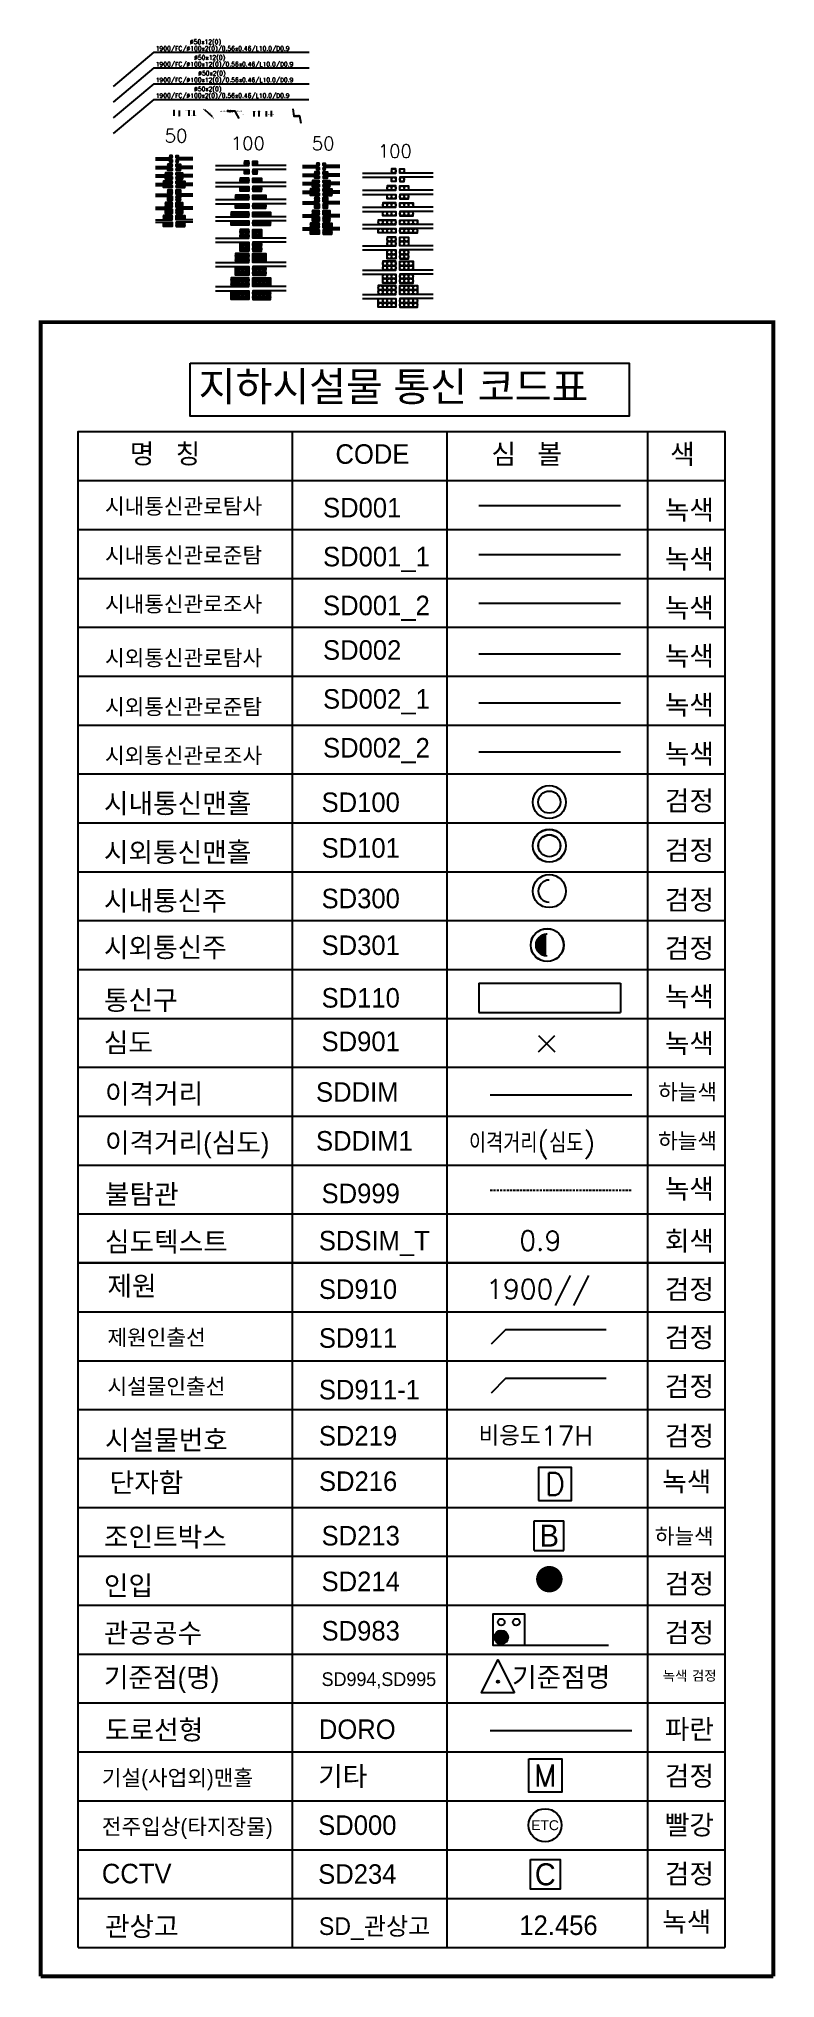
# Model space of a CAD drawing. Extents: x 195598 to 195766, y 493336 to 493776.
import ezdxf
from ezdxf.enums import TextEntityAlignment as Align

# ---------------------------------------------------------------- set-up
doc = ezdxf.new("R2010")
doc.units = 0
doc.header["$LTSCALE"] = 0.5
doc.header["$MEASUREMENT"] = 0
doc.header["$PDMODE"] = 66
doc.header["$PDSIZE"] = 1
doc.linetypes.add('sd999', pattern=[1.5, 1, -0.5])
for name, color, linetype in [('_CHANGE', 2, 'Continuous'), ('_사진방향', 6, 'Continuous'), ('_현장_수정', 6, 'Continuous'), ('DORO', 4, 'Continuous'), ('SD000', 1, 'Continuous'), ('SD001', 3, 'Continuous'), ('SD001_1', 3, 'Continuous'), ('SD001_2', 3, 'Continuous'), ('SD002', 3, 'Continuous'), ('SD002_1', 3, 'Continuous'), ('SD002_2', 3, 'Continuous'), ('SD100', 7, 'Continuous'), ('SD101', 7, 'Continuous'), ('SD110', 3, 'Continuous'), ('SD213', 4, 'Continuous'), ('SD214', 7, 'Continuous'), ('sd216', 3, 'Continuous'), ('SD219', 7, 'Continuous'), ('SD234', 7, 'Continuous'), ('SD300', 7, 'Continuous'), ('SD301', 7, 'Continuous'), ('SD901', 3, 'Continuous'), ('SD910', 7, 'Continuous'), ('SD911', 7, 'Continuous'), ('SD983', 7, 'Continuous'), ('SD994', 3, 'Continuous'), ('SD995', 7, 'Continuous'), ('SD999', 1, 'sd999'), ('SD_관상고', 3, 'Continuous'), ('SDDIM', 4, 'Continuous'), ('SDDIM1', 4, 'Continuous'), ('SDSIM_T', 9, 'Continuous'), ('기타', 7, 'Continuous'), ('측점_DATE', 2, 'Continuous'), ('측점_DIM(보조)', 2, 'Continuous'), ('측점_DIM_L', 4, 'Continuous'), ('측점_DIM_인출', 7, 'Continuous'), ('측점_번호', 7, 'Continuous'), ('측점_이격', 7, 'Continuous'), ('통신범례외곽', 7, 'Continuous')]:
    doc.layers.add(name, color=color, linetype=linetype)
doc.styles.add('GG', font='NGULIM.TTF')
doc.styles.add('GHS', font='romans', dxfattribs={"bigfont": 'ghs'})
doc.styles.add('Legend', font='calibri.ttf')
doc.styles.add('NGSW', font='romans.shx', dxfattribs={"bigfont": 'ngsw.shx'})
doc.styles.get("Standard").update_dxf_attribs({"font": 'arial.ttf'})
doc.styles.add('굴림', font='')
doc.styles.get('굴림').set_extended_font_data('Gulim')
doc.dimstyles.new('DIM', dxfattribs={"dimtxt": 0.5, "dimasz": 0.2, "dimexe": 0.18, "dimexo": 0.0625, "dimgap": 0.09, "dimtad": 1, "dimdec": 1, "dimzin": 0, "dimdsep": 46, "dimtxsty": 'Legend', "dimcen": 0.09, "dimclrd": 256, "dimclre": 256, "dimclrt": 256, "dimadec": 0, "dimazin": 0, "dimtfac": 1, "dimtdec": 1, "dimtofl": 0, "dimtmove": 0, "dimatfit": 3, "dimfxl": 1, "dimtolj": 1, "dimtzin": 0, "dimlwd": -1, "dimlwe": -1, "dimarcsym": 0})
pattern_1 = [(45, (1866.76455, 47108.1126), (-0.088388347648, 0.088388347648), [])]
pattern_2 = [(45, (1866.76455, 47109.31691), (-0.088388347648, 0.088388347648), [])]
pattern_3 = [(45, (1866.76455, 47111.4613), (-0.088388347648, 0.088388347648), [])]
pattern_4 = [(45, (1881.56131, 47110.31672), (-0.088388347648, 0.088388347648), [])]
pattern_5 = [(45, (1881.56131, 47110.32055), (-0.088388347648, 0.088388347648), [])]
pattern_6 = [(45, (1881.56131, 47110.92654), (-0.088388347648, 0.088388347648), [])]
pattern_7 = [(45, (1881.56131, 47111.81351), (-0.088388347648, 0.088388347648), [])]
pattern_8 = [(45, (1881.56131, 47110.32438), (-0.088388347648, 0.088388347648), [])]
pattern_9 = [(45, (-12709.51163, 3027.00235), (-0.088388347648, 0.088388347648), [])]
pattern_10 = [(225, (389426.30692, 940378.61861), (0.088388347648, -0.088388347648), [])]
pattern_11 = [(225, (389426.30692, 940370.85589), (0.088388347648, -0.088388347648), [])]
pattern_12 = [(225, (389426.30692, 940363.09317), (0.088388347648, -0.088388347648), [])]
pattern_13 = [(225, (389426.30692, 940352.14145), (0.088388347648, -0.088388347648), [])]
pattern_14 = [(225, (389426.30692, 940338.99055), (0.088388347648, -0.088388347648), [])]
pattern_15 = [(225, (389376.69278, 940364.24406), (0.088388347648, -0.088388347648), [])]
pattern_16 = [(225, (389376.69278, 940371.00473), (0.088388347648, -0.088388347648), [])]
pattern_17 = [(225, (389376.69278, 940376.48059), (0.088388347648, -0.088388347648), [])]
pattern_18 = [(45, (1866.76455, 47105.95804), (-0.088388347648, 0.088388347648), [])]
pattern_19 = [(45, (1865.76455, 47105.95804), (-0.088388347648, 0.088388347648), [])]
pattern_20 = [(315, (1866.76455, 940333.48729), (-0.088388347648, -0.088388347648), [])]
pattern_21 = [(315, (1865.76455, 940333.48729), (-0.088388347648, -0.088388347648), [])]
pattern_22 = [(45, (1866.76455, 47108.1126), (-0.088388347648, 0.088388347648), [])]
pattern_23 = [(45, (1881.56131, 47108.87666), (-0.088388347648, 0.088388347648), [])]
pattern_24 = [(45, (1881.06131, 47108.87666), (-0.088388347648, 0.088388347648), [])]
pattern_25 = [(45, (1881.56131, 47109.84445), (-0.088388347648, 0.088388347648), [])]

msp = doc.modelspace()

# ---------------------------------------------------------------- texts
at = {"layer": '_CHANGE', "style": 'Legend'}
msp.add_text('공수배열', height=0.15, dxfattribs=at).set_placement((195629.05, 493760.26), align=Align.BOTTOM_CENTER)
for p in [(195632.42, 493760.05), (195633.65, 493759)]:
    msp.add_text('220829', height=0.15, dxfattribs=at).set_placement(p, align=Align.RIGHT)
for p in [(195632.5, 493760.05), (195633.73, 493759)]:
    msp.add_text('220831', height=0.15, dxfattribs=at).set_placement(p)
for s, p in [('실측', (195647.17, 493759.88)), ('불탐', (195648.31, 493759.9)), ('불탐', (195650.04, 493759.16)), ('실측', (195651.18, 493759.17))]:
    msp.add_text(s, height=0.15, dxfattribs=at).set_placement(p, align=Align.BOTTOM_RIGHT)
for s, p in [('불탐', (195647.33, 493759.88)), ('실측', (195648.47, 493759.9)), ('실측', (195650.2, 493759.16)), ('불탐', (195651.34, 493759.17))]:
    msp.add_text(s, height=0.15, dxfattribs=at).set_placement(p, align=Align.BOTTOM_LEFT)
msp.add_text('공수배열', height=0.15, dxfattribs=at).set_placement((195630.33, 493758.93), align=Align.TOP_CENTER)
at = {"layer": '_현장_수정', "style": 'GG'}
msp.add_text('측설재측', height=0.25, dxfattribs=at).set_placement((195656.32, 493758.97))
at = {"layer": 'DORO', "style": '굴림'}
for s, p in [('도로선형', (195613.44, 493390.22)), ('DORO', (195661.98, 493390.35)), ('파란', (195740.51, 493390.34))]:
    msp.add_text(s, height=4.442, dxfattribs=at).set_placement(p)
at = {"layer": 'SD000', "color": 7, "style": '굴림'}
msp.add_text('전주입상(타지장물)', height=3.554, dxfattribs=at).set_placement((195612.73, 493368.67))
at = {"layer": 'SD000', "color": 1, "style": '굴림'}
msp.add_text('SD000', height=4.442, dxfattribs=at).set_placement((195661.83, 493368.56))
at = {"layer": 'SD001', "style": '굴림'}
for s, height, p in [('시내통신관로탐사', 3.554, (195613.44, 493668.54)), ('SD001', 4.442, (195662.93, 493667.77)), ('녹색', 4.442, (195740.51, 493667.25)), ('시내통신관로준탐', 3.554, (195613.44, 493657.43)), ('SD001_1', 4.442, (195662.93, 493656.66)), ('녹색', 4.442, (195740.51, 493656.15)), ('시내통신관로조사', 3.554, (195613.44, 493646.33)), ('SD001_2', 4.442, (195662.93, 493645.56)), ('녹색', 4.442, (195740.51, 493645.04))]:
    msp.add_text(s, height=height, dxfattribs=at).set_placement(p)
at = {"layer": 'SD002', "style": '굴림'}
for s, height, p in [('시외통신관로탐사', 3.554, (195613.44, 493634.11)), ('SD002', 4.442, (195662.93, 493635.45)), ('녹색', 4.442, (195740.51, 493634.09)), ('SD002_1', 4.442, (195662.93, 493624.34)), ('녹색', 4.442, (195740.51, 493622.98)), ('시외통신관로준탐', 3.554, (195613.44, 493623.01)), ('시외통신관로조사', 3.554, (195613.44, 493611.9)), ('SD002_2', 4.442, (195662.93, 493613.24)), ('녹색', 4.442, (195740.51, 493611.88))]:
    msp.add_text(s, height=height, dxfattribs=at).set_placement(p)
at = {"layer": 'SD100', "style": '굴림'}
for s, p in [('시내통신맨홀', (195613.2, 493600.61)), ('검정', (195740.51, 493601.22)), ('SD100', (195662.6, 493600.87)), ('기타', (195661.83, 493379.67)), ('검정', (195740.51, 493379.73)), ('검정', (195740.51, 493357.52))]:
    msp.add_text(s, height=4.442, dxfattribs=at).set_placement(p)
at = {"layer": 'SD100', "color": 1, "style": '굴림'}
msp.add_text('빨강', height=4.442, dxfattribs=at).set_placement((195740.51, 493368.63))
at = {"layer": 'SD101', "style": '굴림'}
for s, p in [('시외통신맨홀', (195613.2, 493589.53)), ('SD101', (195662.6, 493590.5)), ('검정', (195740.51, 493589.96))]:
    msp.add_text(s, height=4.442, dxfattribs=at).set_placement(p)
at = {"layer": 'SD110', "style": '굴림'}
for s, p in [('녹색', (195740.51, 493556.78)), ('통신구', (195613.2, 493555.92)), ('SD110', (195662.6, 493556.45))]:
    msp.add_text(s, height=4.442, dxfattribs=at).set_placement(p)
at = {"layer": 'SD213', "style": '굴림'}
for s, height, p in [('조인트박스', 4.442, (195613.2, 493434.04)), ('SD213', 4.442, (195662.6, 493434.3)), ('하늘색', 3.554, (195738.23, 493434.65))]:
    msp.add_text(s, height=height, dxfattribs=at).set_placement(p)
at = {"layer": 'SD214', "style": '굴림'}
for s, p in [('인입', (195613.2, 493422.96)), ('SD214', (195662.6, 493423.92)), ('검정', (195740.51, 493423.39))]:
    msp.add_text(s, height=4.442, dxfattribs=at).set_placement(p)
at = {"layer": 'sd216', "style": '굴림'}
for s, p in [('단자함', (195614.5, 493446.38)), ('녹색', (195739.92, 493446.59)), ('SD216', (195662.01, 493446.68)), ('녹색', (195739.92, 493346.64))]:
    msp.add_text(s, height=4.442, dxfattribs=at).set_placement(p)
at = {"layer": 'SD219'}
for s, style, p in [('시설물번호', '굴림', (195613.44, 493456.04)), ('SD219', '굴림', (195661.98, 493456.98)), ('비응도17H', 'GHS', (195698.23, 493456.98)), ('검정', '굴림', (195740.51, 493456.96))]:
    msp.add_text(s, height=4.442, dxfattribs=dict(at, style=style)).set_placement(p)
at = {"layer": 'SD234', "style": '굴림'}
for s, p in [('CCTV', (195612.73, 493357.57)), ('SD234', (195661.83, 493357.46))]:
    msp.add_text(s, height=4.442, dxfattribs=at).set_placement(p)
at = {"layer": 'SD300', "style": '굴림'}
for s, p in [('시내통신주', (195613.2, 493578.51)), ('SD300', (195662.6, 493579.01)), ('검정', (195740.51, 493578.7))]:
    msp.add_text(s, height=4.442, dxfattribs=at).set_placement(p)
at = {"layer": 'SD301', "style": '굴림'}
for s, p in [('시외통신주', (195613.2, 493567.9)), ('SD301', (195662.6, 493568.4)), ('검정', (195740.51, 493567.74))]:
    msp.add_text(s, height=4.442, dxfattribs=at).set_placement(p)
at = {"layer": 'SD901', "style": '굴림'}
for s, p in [('심도', (195613.2, 493546.29)), ('SD901', (195662.6, 493546.55)), ('녹색', (195740.51, 493546.13))]:
    msp.add_text(s, height=4.442, dxfattribs=at).set_placement(p)
at = {"layer": 'SD910'}
for s, height, style, p in [('1900/FC/%%C100x2(0)/0.56x0.46/L10.0/D0.9', 1, 'NGSW', (195624.95, 493773.77)), ('%%C50x12(0)', 1, 'NGSW', (195632.71, 493775.29)), ('%%C50x12(0)', 1, 'NGSW', (195633.66, 493771.72)), ('1900/FC/%%C100x12(0)/0.56x0.46/L10.0/D0.9', 1, 'NGSW', (195624.95, 493770.2)), ('%%C50x2(0)', 1, 'NGSW', (195634.6, 493768.15)), ('1900/FC/%%C100x12(0)/0.56x0.46/L10.0/D0.9', 1, 'NGSW', (195624.95, 493766.63)), ('1900/FC/%%C100x2(0)/0.56x0.46/L10.0/D0.9', 1, 'NGSW', (195624.95, 493763.07)), ('%%C50x2(0)', 1, 'NGSW', (195633.65, 493764.58)), ('제원', 4.442, '굴림', (195613.99, 493491.02)), ('1900//', 4.442, 'GHS', (195699.97, 493490.29)), ('SD910', 4.442, '굴림', (195661.98, 493490.29)), ('검정', 4.442, '굴림', (195740.51, 493490.28))]:
    msp.add_text(s, height=height, dxfattribs=dict(at, style=style)).set_placement(p)
at = {"layer": 'SD911', "style": '굴림'}
for s, height, p in [('제원인출선', 3.554, (195613.99, 493479.77)), ('SD911', 4.442, (195661.98, 493479.19)), ('검정', 4.442, (195740.51, 493479.32)), ('시설물인출선', 3.554, (195613.99, 493468.66)), ('SD911-1', 4.442, (195661.98, 493467.47)), ('검정', 4.442, (195740.51, 493468.22))]:
    msp.add_text(s, height=height, dxfattribs=at).set_placement(p)
at = {"layer": 'SD983'}
for s, height, style, p in [('50', 3, 'GHS', (195627, 493752.96)), ('100', 3, 'GHS', (195642, 493751.23)), ('50', 3, 'GHS', (195660.38, 493751.21)), ('100', 3, 'GHS', (195675.38, 493749.48)), ('관공공수', 4.442, '굴림', (195613.2, 493412.2)), ('SD983', 4.442, '굴림', (195662.6, 493412.7)), ('검정', 4.442, '굴림', (195740.51, 493412.28))]:
    msp.add_text(s, height=height, dxfattribs=dict(at, style=style)).set_placement(p)
at = {"layer": 'SD994', "style": '굴림'}
for s, height, p in [('기준점(명)', 4.442, (195613.2, 493402.12)), ('SD994,SD995', 3.1094, (195662.6, 493402.38)), ('녹색', 2.221, (195740.04, 493403.61))]:
    msp.add_text(s, height=height, dxfattribs=at).set_placement(p)
at = {"layer": 'SD995', "style": '굴림'}
for s, height, p in [('기준점명', 4.442, (195705.83, 493402.18)), ('검정', 2.221, (195746.67, 493403.61))]:
    msp.add_text(s, height=height, dxfattribs=at).set_placement(p)
at = {"layer": 'SD999', "style": '굴림'}
for s, p in [('녹색', (195740.51, 493513.11)), ('불탐관', (195613.44, 493511.85)), ('SD999', (195662.6, 493512.03))]:
    msp.add_text(s, height=4.442, dxfattribs=at).set_placement(p)
at = {"layer": 'SD_관상고', "style": '굴림'}
for s, height, p in [('관상고', 4.442, (195613.44, 493345.6)), ('SD_관상고', 4.014, (195661.98, 493345.84)), ('12.456', 4.442, (195707.48, 493345.84))]:
    msp.add_text(s, height=height, dxfattribs=at).set_placement(p)
at = {"layer": 'SDDIM'}
for s, height, style, p in [('이격거리', 4.442, '굴림', (195613.44, 493534.67)), ('SDDIM', 4.442, '굴림', (195661.34, 493535.07)), ('하늘색', 3.554, '굴림', (195738.98, 493535.52)), ('이격거리(심도)', 4.442, '굴림', (195613.44, 493523.56)), ('SDDIM1', 4.442, '굴림', (195661.34, 493523.97)), ('이격거리(심도)', 4.442, 'NGSW', (195696.06, 493523.51)), ('하늘색', 3.554, '굴림', (195738.98, 493524.42))]:
    msp.add_text(s, height=height, dxfattribs=dict(at, style=style)).set_placement(p)
at = {"layer": 'SDSIM_T'}
for s, style, p in [('심도텍스트', '굴림', (195613.44, 493501.07)), ('SDSIM_T', '굴림', (195661.98, 493501.3)), ('0.9', 'GHS', (195707.48, 493501.3)), ('회색', '굴림', (195740.51, 493501.24))]:
    msp.add_text(s, height=4.442, dxfattribs=dict(at, style=style)).set_placement(p)
at = {"layer": '기타', "linetype": 'Continuous', "style": '굴림'}
msp.add_text('기설(사업외)맨홀', height=3.554, dxfattribs=at).set_placement((195612.73, 493379.78))
at = {"layer": '측점_DATE', "style": 'Legend'}
msp.add_text('240911', height=0.3, dxfattribs=at).set_placement((195640.99, 493760.03), align=Align.MIDDLE_RIGHT)
msp.add_text('240911', height=0.3, dxfattribs=at).set_placement((195643.09, 493760.03), align=Align.MIDDLE_LEFT)
at = {"layer": '측점_번호', "style": 'GG'}
msp.add_text('No 1', height=0.3, dxfattribs=at).set_placement((195641.09, 493760.13))
at = {"layer": '측점_이격', "style": 'GG'}
msp.add_text('0.8(0.9)', height=0.3, dxfattribs=at).set_placement((195641.09, 493759.63))
at = {"layer": '통신범례외곽', "style": '굴림'}
for s, height, p in [('지하시설물 통신 코드표', 6.663, (195634.69, 493694.16)), ('명   칭', 4.442, (195619.07, 493680.02)), ('심   볼', 4.442, (195701.16, 493679.95)), ('색', 4.44, (195741.72, 493679.95)), ('CODE', 4.442, (195665.75, 493679.95))]:
    msp.add_text(s, height=height, dxfattribs=at).set_placement(p)

# ---------------------------------------------------------------- blocks, each defined once
blk = doc.blocks.new('sd216')
at = {"layer": 'sd216', "color": 0}
blk.add_lwpolyline([(-0.75, -0.75), (0.75, -0.75), (0.75, 0.75), (-0.75, 0.75)], close=True, dxfattribs=at)
at = {"layer": 'sd216', "color": 0, "style": 'GHS'}
blk.add_text('D', height=1, dxfattribs=at).set_placement((0, 0), align=Align.MIDDLE_CENTER)
blk = doc.blocks.new('SD300')
at = {"layer": 'SD300', "color": 0}
blk.add_circle((0, 0), 0.75, dxfattribs=at)
blk.add_arc((0, 0), 0.504, 91.38624, 268.61376, dxfattribs=at)
blk = doc.blocks.new('SD301')
at = {"layer": 'SD301'}
h = blk.add_hatch(color=0, dxfattribs=at)
edge = h.paths.add_edge_path()
edge.add_arc((0, 0), 0.75, 0, 360)
edge = h.paths.add_edge_path(flags=16)
edge.add_arc((0, 0), 0.742, 0, 360)
h = blk.add_hatch(color=0, dxfattribs=at)
edge = h.paths.add_edge_path()
edge.add_arc((0, 0), 0.504, 93.74363, 266.25637, ccw=False)
edge.add_line((-0.033, 0.503), (-0.033, 0.495))
edge.add_arc((0, 0), 0.496, 93.8041, 266.1959)
edge.add_line((-0.033, -0.495), (-0.033, -0.503))
at = {"layer": 'SD301', "color": 0, "flags": 128}
blk.add_lwpolyline([(-0.033, -0.503, -0.936707), (-0.033, 0.503), (-0.033, 0.495, 0.935716), (-0.033, -0.495)], format="xyb", close=True, dxfattribs=at)
at = {"layer": 'SD301', "color": 0}
for radius in [0.75, 0.742]:
    blk.add_circle((0, 0), radius, dxfattribs=at)
blk = doc.blocks.new('SD101')
at = {"layer": 'SD101'}
h = blk.add_hatch(color=0, dxfattribs=at)
edge = h.paths.add_edge_path()
edge.add_arc((0, 0), 0.75, 0, 360)
edge = h.paths.add_edge_path(flags=16)
edge.add_arc((0, 0), 0.742, 0, 360)
h = blk.add_hatch(color=0, dxfattribs=at)
edge = h.paths.add_edge_path()
edge.add_arc((0, 0), 0.504, 0, 360)
edge = h.paths.add_edge_path(flags=16)
edge.add_arc((0, 0), 0.496, 0, 360)
at = {"layer": 'SD101', "color": 0}
for radius in [0.75, 0.742, 0.504, 0.496]:
    blk.add_circle((0, 0), radius, dxfattribs=at)
blk = doc.blocks.new('SD901')
at = {"layer": 'SD901', "flags": 128}
for points in [[(-0.1875, 0.1875), (0.1875, -0.1875)], [(-0.1875, -0.1875), (0.1875, 0.1875)]]:
    blk.add_lwpolyline(points, dxfattribs=at)
blk = doc.blocks.new('SD100')
at = {"layer": 'SD100'}
for radius in [0.75, 0.504]:
    blk.add_circle((0, 0), radius, dxfattribs=at)
blk = doc.blocks.new('SD213')
at = {"layer": 'SD213', "color": 0, "flags": 128}
for points in [[(-0.687, -0.669), (-0.687, 0.675)], [(-0.687, 0.675), (0.657, 0.675)], [(0.657, -0.669), (0.657, 0.675)], [(-0.687, -0.669), (0.657, -0.669)]]:
    blk.add_lwpolyline(points, dxfattribs=at)
at = {"layer": 'SD213', "color": 0, "style": '굴림'}
blk.add_text('B', height=1, rotation=0, dxfattribs=at).set_placement((0, 0), align=Align.MIDDLE_CENTER)
blk = doc.blocks.new('SD214')
at = {"layer": 'SD214', "color": 0, "linetype": 'ByBlock', "const_width": 0.6}
blk.add_lwpolyline([(0.078, -0.29, 1), (-0.078, 0.29, 1)], format="xyb", close=True, dxfattribs=at)
blk = doc.blocks.new('SD994')
at = {"layer": 'SD994'}
h = blk.add_hatch(color=256, dxfattribs=at)
edge = h.paths.add_edge_path()
edge.add_arc((0, 0), 0.05, 0, 360)
blk.add_lwpolyline([(0.75, -0.5), (-0.75, -0.5), (0, 1)], close=True, dxfattribs=at)
blk.add_circle((0, 0), 0.05, dxfattribs=at)
blk = doc.blocks.new('기타')
at = {"layer": '기타', "color": 0}
blk.add_lwpolyline([(-0.75, 0.75), (0.75, 0.75), (0.75, -0.75), (-0.75, -0.75)], close=True, dxfattribs=at)
at = {"layer": '기타', "color": 0, "style": 'GHS'}
blk.add_text('M', height=1, dxfattribs=at).set_placement((0, 0), align=Align.MIDDLE_CENTER)
blk = doc.blocks.new('SD234')
at = {"layer": 'SD234', "color": 0}
blk.add_lwpolyline([(-0.672, 0.672), (0.672, 0.672), (0.672, -0.672), (-0.672, -0.672)], close=True, dxfattribs=at)
at = {"layer": 'SD234', "color": 0, "style": '굴림'}
blk.add_text('C', height=1, dxfattribs=at).set_placement((0, 0), align=Align.MIDDLE_CENTER)
blk = doc.blocks.new('SD000')
at = {"layer": 'SD000', "color": 0}
blk.add_circle((0, 0), 0.75, dxfattribs=at)
blk.add_text('ETC', height=0.45, dxfattribs=at).set_placement((0, 0), align=Align.MIDDLE_CENTER)
blk = doc.blocks.new('*D16')
at = {"layer": 'Defpoints', "color": 0, "transparency": 16777216}
for p in [(195635.93, 493760.44), (195635.93, 493760.44), (195638.03, 493758.6)]:
    blk.add_point(p, dxfattribs=at)
at = {"layer": '측점_DIM(보조)', "transparency": 16777216}
for p, q in [((195635.89, 493760.4), (195635.81, 493760.31)), ((195637.88, 493758.73), (195636.08, 493760.31)), ((195637.99, 493758.55), (195637.91, 493758.46))]:
    blk.add_line(p, q, dxfattribs=at)
for points in [[(195636.1, 493760.34), (195636.06, 493760.29), (195635.93, 493760.44)], [(195637.9, 493758.75), (195637.86, 493758.7), (195638.03, 493758.6)]]:
    blk.add_solid(points, dxfattribs=at)
at = {"layer": '측점_DIM(보조)', "transparency": 16777216, "insert": (195637.14, 493759.7), "char_height": 0.3, "attachment_point": 5, "rotation": 318.6134, "style": 'Legend'}
blk.add_mtext('\\A1;2.8', dxfattribs=at)
blk = doc.blocks.new('_사진방향')
at = {"layer": '_사진방향'}
blk.add_lwpolyline([(0, 0, 0.5, 0.5, 0), (1.6, 0, 0.9, 0, 0), (2.7, 0, 0, 0, 0)], format="xyseb", dxfattribs=at)

# ---------------------------------------------------------------- dimensions: what is measured, and where the dimension line sits
at = {"layer": '측점_DIM(보조)'}
dim = msp.add_aligned_dim(p1=(195638.03, 493758.6), p2=(195635.93, 493760.44), distance=0, dimstyle='DIM', override={"dimtxt": 0.3}, dxfattribs=at)
dim.commit()
dim.dimension.update_dxf_attribs({"geometry": '*D16', "text_midpoint": (195637.14, 493759.7)})

# ---------------------------------------------------------------- hatches: boundary and pattern name
at = {"layer": 'SD983'}
h = msp.add_hatch(dxfattribs=at)
h.set_pattern_fill('ANSI31', color=256, style=0)
h.set_pattern_definition(pattern_4)
edge = h.paths.add_edge_path()
edge.add_arc((195627.94, 493747.76), 0.25, 0, 360)
h = msp.add_hatch(dxfattribs=at)
h.set_pattern_fill('ANSI31', color=256, style=0)
h.set_pattern_definition(pattern_9)
edge = h.paths.add_edge_path()
edge.add_arc((195627.94, 493746.79), 0.25, 0, 360)
h = msp.add_hatch(dxfattribs=at)
h.set_pattern_fill('ANSI31', color=256, style=0)
h.set_pattern_definition([(45, (1881.56131, 47109.84445), (-0.088388347648, 0.088388347648), [])])
edge = h.paths.add_edge_path()
edge.add_arc((195628.44, 493749.7), 0.25, 0, 360)
h = msp.add_hatch(dxfattribs=at)
h.set_pattern_fill('ANSI31', color=256, style=0)
h.set_pattern_definition(pattern_9)
edge = h.paths.add_edge_path()
edge.add_arc((195628.44, 493748.73), 0.25, 0, 360)
h = msp.add_hatch(dxfattribs=at)
h.set_pattern_fill('ANSI31', color=256, style=0)
h.set_pattern_definition(pattern_4)
edge = h.paths.add_edge_path()
edge.add_arc((195628.44, 493747.76), 0.25, 0, 360)
h = msp.add_hatch(dxfattribs=at)
h.set_pattern_fill('ANSI31', color=256, style=0)
h.set_pattern_definition(pattern_9)
edge = h.paths.add_edge_path()
edge.add_arc((195628.44, 493746.79), 0.25, 0, 360)
h = msp.add_hatch(dxfattribs=at)
h.set_pattern_fill('ANSI31', color=256, style=0)
h.set_pattern_definition(pattern_9)
edge = h.paths.add_edge_path()
edge.add_arc((195629.82, 493749.7), 0.25, 0, 360)
h = msp.add_hatch(dxfattribs=at)
h.set_pattern_fill('ANSI31', color=256, style=0)
h.set_pattern_definition(pattern_9)
edge = h.paths.add_edge_path()
edge.add_arc((195629.82, 493748.73), 0.25, 0, 360)
h = msp.add_hatch(dxfattribs=at)
h.set_pattern_fill('ANSI31', color=256, style=0)
h.set_pattern_definition(pattern_9)
edge = h.paths.add_edge_path()
edge.add_arc((195629.82, 493747.76), 0.25, 0, 360)
h = msp.add_hatch(dxfattribs=at)
h.set_pattern_fill('ANSI31', color=256, style=0)
h.set_pattern_definition(pattern_9)
edge = h.paths.add_edge_path()
edge.add_arc((195629.82, 493746.79), 0.25, 0, 360)
h = msp.add_hatch(dxfattribs=at)
h.set_pattern_fill('ANSI31', color=256, style=0)
h.set_pattern_definition(pattern_9)
edge = h.paths.add_edge_path()
edge.add_arc((195630.32, 493747.76), 0.25, 0, 360)
h = msp.add_hatch(dxfattribs=at)
h.set_pattern_fill('ANSI31', color=256, style=0)
h.set_pattern_definition(pattern_9)
edge = h.paths.add_edge_path()
edge.add_arc((195630.32, 493746.79), 0.25, 0, 360)
h = msp.add_hatch(dxfattribs=at)
h.set_pattern_fill('ANSI31', color=256, style=0)
h.set_pattern_definition(pattern_1)
edge = h.paths.add_edge_path()
edge.add_arc((195645.6, 493748.22), 0.5, 0, 360)
h = msp.add_hatch(dxfattribs=at)
h.set_pattern_fill('ANSI31', color=256, style=0)
h.set_pattern_definition(pattern_9)
edge = h.paths.add_edge_path()
edge.add_arc((195645.6, 493746.28), 0.5, 0, 360)
h = msp.add_hatch(dxfattribs=at)
h.set_pattern_fill('ANSI31', color=256, style=0)
h.set_pattern_definition(pattern_9)
edge = h.paths.add_edge_path()
edge.add_arc((195647.48, 493748.22), 0.5, 0, 360)
h = msp.add_hatch(dxfattribs=at)
h.set_pattern_fill('ANSI31', color=256, style=0)
h.set_pattern_definition([(225, (389426.30692, 940386.38134), (0.088388347648, -0.088388347648), [])])
edge = h.paths.add_edge_path()
edge.add_arc((195647.48, 493746.28), 0.5, 0, 360)
h = msp.add_hatch(dxfattribs=at)
h.set_pattern_fill('ANSI31', color=256, style=0)
h.set_pattern_definition(pattern_8)
edge = h.paths.add_edge_path()
edge.add_arc((195626.94, 493743.89), 0.25, 0, 360)
h = msp.add_hatch(dxfattribs=at)
h.set_pattern_fill('ANSI31', color=256, style=0)
h.set_pattern_definition(pattern_9)
edge = h.paths.add_edge_path()
edge.add_arc((195626.94, 493742.92), 0.25, 0, 360)
h = msp.add_hatch(dxfattribs=at)
h.set_pattern_fill('ANSI31', color=256, style=0)
h.set_pattern_definition(pattern_5)
edge = h.paths.add_edge_path()
edge.add_arc((195627.44, 493745.82), 0.25, 0, 360)
h = msp.add_hatch(dxfattribs=at)
h.set_pattern_fill('ANSI31', color=256, style=0)
h.set_pattern_definition(pattern_9)
edge = h.paths.add_edge_path()
edge.add_arc((195627.44, 493744.86), 0.25, 0, 360)
h = msp.add_hatch(dxfattribs=at)
h.set_pattern_fill('ANSI31', color=256, style=0)
h.set_pattern_definition(pattern_8)
edge = h.paths.add_edge_path()
edge.add_arc((195627.44, 493743.89), 0.25, 0, 360)
h = msp.add_hatch(dxfattribs=at)
h.set_pattern_fill('ANSI31', color=256, style=0)
h.set_pattern_definition(pattern_9)
edge = h.paths.add_edge_path()
edge.add_arc((195627.44, 493742.92), 0.25, 0, 360)
h = msp.add_hatch(dxfattribs=at)
h.set_pattern_fill('ANSI31', color=256, style=0)
h.set_pattern_definition(pattern_5)
edge = h.paths.add_edge_path()
edge.add_arc((195627.94, 493745.82), 0.25, 0, 360)
h = msp.add_hatch(dxfattribs=at)
h.set_pattern_fill('ANSI31', color=256, style=0)
h.set_pattern_definition(pattern_9)
edge = h.paths.add_edge_path()
edge.add_arc((195627.94, 493744.86), 0.25, 0, 360)
h = msp.add_hatch(dxfattribs=at)
h.set_pattern_fill('ANSI31', color=256, style=0)
h.set_pattern_definition(pattern_8)
edge = h.paths.add_edge_path()
edge.add_arc((195627.94, 493743.89), 0.25, 0, 360)
h = msp.add_hatch(dxfattribs=at)
h.set_pattern_fill('ANSI31', color=256, style=0)
h.set_pattern_definition(pattern_9)
edge = h.paths.add_edge_path()
edge.add_arc((195627.94, 493742.92), 0.25, 0, 360)
h = msp.add_hatch(dxfattribs=at)
h.set_pattern_fill('ANSI31', color=256, style=0)
h.set_pattern_definition(pattern_6)
edge = h.paths.add_edge_path()
edge.add_arc((195627.94, 493741.95), 0.25, 0, 360)
h = msp.add_hatch(dxfattribs=at)
h.set_pattern_fill('ANSI31', color=256, style=0)
h.set_pattern_definition(pattern_5)
edge = h.paths.add_edge_path()
edge.add_arc((195628.44, 493745.82), 0.25, 0, 360)
h = msp.add_hatch(dxfattribs=at)
h.set_pattern_fill('ANSI31', color=256, style=0)
h.set_pattern_definition(pattern_9)
edge = h.paths.add_edge_path()
edge.add_arc((195628.44, 493744.86), 0.25, 0, 360)
h = msp.add_hatch(dxfattribs=at)
h.set_pattern_fill('ANSI31', color=256, style=0)
h.set_pattern_definition(pattern_8)
edge = h.paths.add_edge_path()
edge.add_arc((195628.44, 493743.89), 0.25, 0, 360)
h = msp.add_hatch(dxfattribs=at)
h.set_pattern_fill('ANSI31', color=256, style=0)
h.set_pattern_definition(pattern_9)
edge = h.paths.add_edge_path()
edge.add_arc((195628.44, 493742.92), 0.25, 0, 360)
h = msp.add_hatch(dxfattribs=at)
h.set_pattern_fill('ANSI31', color=256, style=0)
h.set_pattern_definition(pattern_6)
edge = h.paths.add_edge_path()
edge.add_arc((195628.44, 493741.95), 0.25, 0, 360)
h = msp.add_hatch(dxfattribs=at)
h.set_pattern_fill('ANSI31', color=256, style=0)
h.set_pattern_definition(pattern_9)
edge = h.paths.add_edge_path()
edge.add_arc((195629.82, 493745.82), 0.25, 0, 360)
h = msp.add_hatch(dxfattribs=at)
h.set_pattern_fill('ANSI31', color=256, style=0)
h.set_pattern_definition(pattern_9)
edge = h.paths.add_edge_path()
edge.add_arc((195629.82, 493744.86), 0.25, 0, 360)
h = msp.add_hatch(dxfattribs=at)
h.set_pattern_fill('ANSI31', color=256, style=0)
h.set_pattern_definition(pattern_9)
edge = h.paths.add_edge_path()
edge.add_arc((195629.82, 493743.89), 0.25, 0, 360)
h = msp.add_hatch(dxfattribs=at)
h.set_pattern_fill('ANSI31', color=256, style=0)
h.set_pattern_definition(pattern_17)
edge = h.paths.add_edge_path()
edge.add_arc((195629.82, 493742.92), 0.25, 0, 360)
h = msp.add_hatch(dxfattribs=at)
h.set_pattern_fill('ANSI31', color=256, style=0)
h.set_pattern_definition(pattern_9)
edge = h.paths.add_edge_path()
edge.add_arc((195629.82, 493741.95), 0.25, 0, 360)
h = msp.add_hatch(dxfattribs=at)
h.set_pattern_fill('ANSI31', color=256, style=0)
h.set_pattern_definition(pattern_9)
edge = h.paths.add_edge_path()
edge.add_arc((195630.32, 493745.82), 0.25, 0, 360)
h = msp.add_hatch(dxfattribs=at)
h.set_pattern_fill('ANSI31', color=256, style=0)
h.set_pattern_definition(pattern_9)
edge = h.paths.add_edge_path()
edge.add_arc((195630.32, 493744.86), 0.25, 0, 360)
h = msp.add_hatch(dxfattribs=at)
h.set_pattern_fill('ANSI31', color=256, style=0)
h.set_pattern_definition(pattern_9)
edge = h.paths.add_edge_path()
edge.add_arc((195630.32, 493743.89), 0.25, 0, 360)
h = msp.add_hatch(dxfattribs=at)
h.set_pattern_fill('ANSI31', color=256, style=0)
h.set_pattern_definition(pattern_17)
edge = h.paths.add_edge_path()
edge.add_arc((195630.32, 493742.92), 0.25, 0, 360)
h = msp.add_hatch(dxfattribs=at)
h.set_pattern_fill('ANSI31', color=256, style=0)
h.set_pattern_definition(pattern_9)
edge = h.paths.add_edge_path()
edge.add_arc((195630.32, 493741.95), 0.25, 0, 360)
h = msp.add_hatch(dxfattribs=at)
h.set_pattern_fill('ANSI31', color=256, style=0)
h.set_pattern_definition(pattern_9)
edge = h.paths.add_edge_path()
edge.add_arc((195630.82, 493745.82), 0.25, 0, 360)
h = msp.add_hatch(dxfattribs=at)
h.set_pattern_fill('ANSI31', color=256, style=0)
h.set_pattern_definition(pattern_9)
edge = h.paths.add_edge_path()
edge.add_arc((195630.82, 493744.86), 0.25, 0, 360)
h = msp.add_hatch(dxfattribs=at)
h.set_pattern_fill('ANSI31', color=256, style=0)
h.set_pattern_definition(pattern_9)
edge = h.paths.add_edge_path()
edge.add_arc((195630.82, 493743.89), 0.25, 0, 360)
h = msp.add_hatch(dxfattribs=at)
h.set_pattern_fill('ANSI31', color=256, style=0)
h.set_pattern_definition(pattern_17)
edge = h.paths.add_edge_path()
edge.add_arc((195630.82, 493742.92), 0.25, 0, 360)
h = msp.add_hatch(dxfattribs=at)
h.set_pattern_fill('ANSI31', color=256, style=0)
h.set_pattern_definition(pattern_9)
edge = h.paths.add_edge_path()
edge.add_arc((195631.32, 493743.89), 0.25, 0, 360)
h = msp.add_hatch(dxfattribs=at)
h.set_pattern_fill('ANSI31', color=256, style=0)
h.set_pattern_definition(pattern_17)
edge = h.paths.add_edge_path()
edge.add_arc((195631.32, 493742.92), 0.25, 0, 360)
h = msp.add_hatch(dxfattribs=at)
h.set_pattern_fill('ANSI31', color=256, style=0)
h.set_pattern_definition(pattern_1)
edge = h.paths.add_edge_path()
edge.add_arc((195644.6, 493744.33), 0.5, 0, 360)
h = msp.add_hatch(dxfattribs=at)
h.set_pattern_fill('ANSI31', color=256, style=0)
h.set_pattern_definition(pattern_9)
edge = h.paths.add_edge_path()
edge.add_arc((195644.6, 493742.4), 0.5, 0, 360)
h = msp.add_hatch(dxfattribs=at)
h.set_pattern_fill('ANSI31', color=256, style=0)
h.set_pattern_definition(pattern_1)
edge = h.paths.add_edge_path()
edge.add_arc((195645.6, 493744.33), 0.5, 0, 360)
h = msp.add_hatch(dxfattribs=at)
h.set_pattern_fill('ANSI31', color=256, style=0)
h.set_pattern_definition(pattern_9)
edge = h.paths.add_edge_path()
edge.add_arc((195645.6, 493742.4), 0.5, 0, 360)
h = msp.add_hatch(dxfattribs=at)
h.set_pattern_fill('ANSI31', color=256, style=0)
h.set_pattern_definition(pattern_9)
edge = h.paths.add_edge_path()
edge.add_arc((195647.48, 493744.33), 0.5, 0, 360)
h = msp.add_hatch(dxfattribs=at)
h.set_pattern_fill('ANSI31', color=256, style=0)
h.set_pattern_definition(pattern_10)
edge = h.paths.add_edge_path()
edge.add_arc((195647.48, 493742.4), 0.5, 0, 360)
h = msp.add_hatch(dxfattribs=at)
h.set_pattern_fill('ANSI31', color=256, style=0)
h.set_pattern_definition(pattern_9)
edge = h.paths.add_edge_path()
edge.add_arc((195648.48, 493744.33), 0.5, 0, 360)
h = msp.add_hatch(dxfattribs=at)
h.set_pattern_fill('ANSI31', color=256, style=0)
h.set_pattern_definition(pattern_10)
edge = h.paths.add_edge_path()
edge.add_arc((195648.48, 493742.4), 0.5, 0, 360)
h = msp.add_hatch(dxfattribs=at)
h.set_pattern_fill('ANSI31', color=256, style=0)
h.set_pattern_definition(pattern_7)
edge = h.paths.add_edge_path()
edge.add_arc((195627.44, 493739.01), 0.25, 0, 360)
h = msp.add_hatch(dxfattribs=at)
h.set_pattern_fill('ANSI31', color=256, style=0)
h.set_pattern_definition(pattern_7)
edge = h.paths.add_edge_path()
edge.add_arc((195627.44, 493738.51), 0.25, 0, 360)
h = msp.add_hatch(dxfattribs=at)
h.set_pattern_fill('ANSI31', color=256, style=0)
h.set_pattern_definition(pattern_9)
edge = h.paths.add_edge_path()
edge.add_arc((195627.44, 493737.54), 0.25, 0, 360)
h = msp.add_hatch(dxfattribs=at)
h.set_pattern_fill('ANSI31', color=256, style=0)
h.set_pattern_definition(pattern_6)
edge = h.paths.add_edge_path()
edge.add_arc((195627.94, 493741.45), 0.25, 0, 360)
h = msp.add_hatch(dxfattribs=at)
h.set_pattern_fill('ANSI31', color=256, style=0)
h.set_pattern_definition(pattern_9)
edge = h.paths.add_edge_path()
edge.add_arc((195627.94, 493740.48), 0.25, 0, 360)
h = msp.add_hatch(dxfattribs=at)
h.set_pattern_fill('ANSI31', color=256, style=0)
h.set_pattern_definition(pattern_9)
edge = h.paths.add_edge_path()
edge.add_arc((195627.94, 493739.98), 0.25, 0, 360)
h = msp.add_hatch(dxfattribs=at)
h.set_pattern_fill('ANSI31', color=256, style=0)
h.set_pattern_definition(pattern_7)
edge = h.paths.add_edge_path()
edge.add_arc((195627.94, 493739.01), 0.25, 0, 360)
h = msp.add_hatch(dxfattribs=at)
h.set_pattern_fill('ANSI31', color=256, style=0)
h.set_pattern_definition(pattern_7)
edge = h.paths.add_edge_path()
edge.add_arc((195627.94, 493738.51), 0.25, 0, 360)
h = msp.add_hatch(dxfattribs=at)
h.set_pattern_fill('ANSI31', color=256, style=0)
h.set_pattern_definition(pattern_9)
edge = h.paths.add_edge_path()
edge.add_arc((195627.94, 493737.54), 0.25, 0, 360)
h = msp.add_hatch(dxfattribs=at)
h.set_pattern_fill('ANSI31', color=256, style=0)
h.set_pattern_definition(pattern_6)
edge = h.paths.add_edge_path()
edge.add_arc((195628.44, 493741.45), 0.25, 0, 360)
h = msp.add_hatch(dxfattribs=at)
h.set_pattern_fill('ANSI31', color=256, style=0)
h.set_pattern_definition(pattern_9)
edge = h.paths.add_edge_path()
edge.add_arc((195628.44, 493740.48), 0.25, 0, 360)
h = msp.add_hatch(dxfattribs=at)
h.set_pattern_fill('ANSI31', color=256, style=0)
h.set_pattern_definition(pattern_9)
edge = h.paths.add_edge_path()
edge.add_arc((195628.44, 493739.98), 0.25, 0, 360)
h = msp.add_hatch(dxfattribs=at)
h.set_pattern_fill('ANSI31', color=256, style=0)
h.set_pattern_definition(pattern_7)
edge = h.paths.add_edge_path()
edge.add_arc((195628.44, 493739.01), 0.25, 0, 360)
h = msp.add_hatch(dxfattribs=at)
h.set_pattern_fill('ANSI31', color=256, style=0)
h.set_pattern_definition(pattern_7)
edge = h.paths.add_edge_path()
edge.add_arc((195628.44, 493738.51), 0.25, 0, 360)
h = msp.add_hatch(dxfattribs=at)
h.set_pattern_fill('ANSI31', color=256, style=0)
h.set_pattern_definition(pattern_9)
edge = h.paths.add_edge_path()
edge.add_arc((195628.44, 493737.54), 0.25, 0, 360)
h = msp.add_hatch(dxfattribs=at)
h.set_pattern_fill('ANSI31', color=256, style=0)
h.set_pattern_definition(pattern_9)
edge = h.paths.add_edge_path()
edge.add_arc((195629.82, 493741.45), 0.25, 0, 360)
h = msp.add_hatch(dxfattribs=at)
h.set_pattern_fill('ANSI31', color=256, style=0)
h.set_pattern_definition(pattern_16)
edge = h.paths.add_edge_path()
edge.add_arc((195629.82, 493740.48), 0.25, 0, 360)
h = msp.add_hatch(dxfattribs=at)
h.set_pattern_fill('ANSI31', color=256, style=0)
h.set_pattern_definition(pattern_16)
edge = h.paths.add_edge_path()
edge.add_arc((195629.82, 493739.98), 0.25, 0, 360)
h = msp.add_hatch(dxfattribs=at)
h.set_pattern_fill('ANSI31', color=256, style=0)
h.set_pattern_definition(pattern_9)
edge = h.paths.add_edge_path()
edge.add_arc((195629.82, 493739.01), 0.25, 0, 360)
h = msp.add_hatch(dxfattribs=at)
h.set_pattern_fill('ANSI31', color=256, style=0)
h.set_pattern_definition(pattern_9)
edge = h.paths.add_edge_path()
edge.add_arc((195629.82, 493738.51), 0.25, 0, 360)
h = msp.add_hatch(dxfattribs=at)
h.set_pattern_fill('ANSI31', color=256, style=0)
h.set_pattern_definition(pattern_15)
edge = h.paths.add_edge_path()
edge.add_arc((195629.82, 493737.54), 0.25, 0, 360)
h = msp.add_hatch(dxfattribs=at)
h.set_pattern_fill('ANSI31', color=256, style=0)
h.set_pattern_definition(pattern_9)
edge = h.paths.add_edge_path()
edge.add_arc((195630.32, 493741.45), 0.25, 0, 360)
h = msp.add_hatch(dxfattribs=at)
h.set_pattern_fill('ANSI31', color=256, style=0)
h.set_pattern_definition(pattern_16)
edge = h.paths.add_edge_path()
edge.add_arc((195630.32, 493740.48), 0.25, 0, 360)
h = msp.add_hatch(dxfattribs=at)
h.set_pattern_fill('ANSI31', color=256, style=0)
h.set_pattern_definition(pattern_16)
edge = h.paths.add_edge_path()
edge.add_arc((195630.32, 493739.98), 0.25, 0, 360)
h = msp.add_hatch(dxfattribs=at)
h.set_pattern_fill('ANSI31', color=256, style=0)
h.set_pattern_definition(pattern_9)
edge = h.paths.add_edge_path()
edge.add_arc((195630.32, 493739.01), 0.25, 0, 360)
h = msp.add_hatch(dxfattribs=at)
h.set_pattern_fill('ANSI31', color=256, style=0)
h.set_pattern_definition(pattern_9)
edge = h.paths.add_edge_path()
edge.add_arc((195630.32, 493738.51), 0.25, 0, 360)
h = msp.add_hatch(dxfattribs=at)
h.set_pattern_fill('ANSI31', color=256, style=0)
h.set_pattern_definition(pattern_15)
edge = h.paths.add_edge_path()
edge.add_arc((195630.32, 493737.54), 0.25, 0, 360)
h = msp.add_hatch(dxfattribs=at)
h.set_pattern_fill('ANSI31', color=256, style=0)
h.set_pattern_definition(pattern_9)
edge = h.paths.add_edge_path()
edge.add_arc((195630.82, 493739.01), 0.25, 0, 360)
h = msp.add_hatch(dxfattribs=at)
h.set_pattern_fill('ANSI31', color=256, style=0)
h.set_pattern_definition(pattern_9)
edge = h.paths.add_edge_path()
edge.add_arc((195630.82, 493738.51), 0.25, 0, 360)
h = msp.add_hatch(dxfattribs=at)
h.set_pattern_fill('ANSI31', color=256, style=0)
h.set_pattern_definition(pattern_15)
edge = h.paths.add_edge_path()
edge.add_arc((195630.82, 493737.54), 0.25, 0, 360)
h = msp.add_hatch(dxfattribs=at)
h.set_pattern_fill('ANSI31', color=256, style=0)
h.set_pattern_definition(pattern_1)
edge = h.paths.add_edge_path()
edge.add_arc((195643.6, 493740.45), 0.5, 0, 360)
h = msp.add_hatch(dxfattribs=at)
h.set_pattern_fill('ANSI31', color=256, style=0)
h.set_pattern_definition(pattern_9)
edge = h.paths.add_edge_path()
edge.add_arc((195643.6, 493738.52), 0.5, 0, 360)
h = msp.add_hatch(dxfattribs=at)
h.set_pattern_fill('ANSI31', color=256, style=0)
h.set_pattern_definition(pattern_1)
edge = h.paths.add_edge_path()
edge.add_arc((195644.6, 493740.45), 0.5, 0, 360)
h = msp.add_hatch(dxfattribs=at)
h.set_pattern_fill('ANSI31', color=256, style=0)
h.set_pattern_definition(pattern_9)
edge = h.paths.add_edge_path()
edge.add_arc((195644.6, 493738.52), 0.5, 0, 360)
h = msp.add_hatch(dxfattribs=at)
h.set_pattern_fill('ANSI31', color=256, style=0)
h.set_pattern_definition(pattern_1)
edge = h.paths.add_edge_path()
edge.add_arc((195645.6, 493740.45), 0.5, 0, 360)
h = msp.add_hatch(dxfattribs=at)
h.set_pattern_fill('ANSI31', color=256, style=0)
h.set_pattern_definition(pattern_9)
edge = h.paths.add_edge_path()
edge.add_arc((195645.6, 493738.52), 0.5, 0, 360)
h = msp.add_hatch(dxfattribs=at)
h.set_pattern_fill('ANSI31', color=256, style=0)
h.set_pattern_definition(pattern_9)
edge = h.paths.add_edge_path()
edge.add_arc((195647.48, 493740.45), 0.5, 0, 360)
h = msp.add_hatch(dxfattribs=at)
h.set_pattern_fill('ANSI31', color=256, style=0)
h.set_pattern_definition(pattern_11)
edge = h.paths.add_edge_path()
edge.add_arc((195647.48, 493738.52), 0.5, 0, 360)
h = msp.add_hatch(dxfattribs=at)
h.set_pattern_fill('ANSI31', color=256, style=0)
h.set_pattern_definition(pattern_9)
edge = h.paths.add_edge_path()
edge.add_arc((195648.48, 493740.45), 0.5, 0, 360)
h = msp.add_hatch(dxfattribs=at)
h.set_pattern_fill('ANSI31', color=256, style=0)
h.set_pattern_definition(pattern_11)
edge = h.paths.add_edge_path()
edge.add_arc((195648.48, 493738.52), 0.5, 0, 360)
h = msp.add_hatch(dxfattribs=at)
h.set_pattern_fill('ANSI31', color=256, style=0)
h.set_pattern_definition(pattern_9)
edge = h.paths.add_edge_path()
edge.add_arc((195649.48, 493740.45), 0.5, 0, 360)
h = msp.add_hatch(dxfattribs=at)
h.set_pattern_fill('ANSI31', color=256, style=0)
h.set_pattern_definition(pattern_11)
edge = h.paths.add_edge_path()
edge.add_arc((195649.48, 493738.52), 0.5, 0, 360)
h = msp.add_hatch(dxfattribs=at)
h.set_pattern_fill('ANSI31', color=256, style=0)
h.set_pattern_definition(pattern_24)
edge = h.paths.add_edge_path()
edge.add_arc((195626.94, 493736.08), 0.25, 0, 360)
h = msp.add_hatch(dxfattribs=at)
h.set_pattern_fill('ANSI31', color=256, style=0)
h.set_pattern_definition(pattern_24)
edge = h.paths.add_edge_path()
edge.add_arc((195626.94, 493735.58), 0.25, 0, 360)
h = msp.add_hatch(dxfattribs=at)
h.set_pattern_fill('ANSI31', color=256, style=0)
h.set_pattern_definition(pattern_9)
edge = h.paths.add_edge_path()
edge.add_arc((195626.94, 493734.61), 0.25, 0, 360)
h = msp.add_hatch(dxfattribs=at)
h.set_pattern_fill('ANSI31', color=256, style=0)
h.set_pattern_definition(pattern_9)
edge = h.paths.add_edge_path()
edge.add_arc((195626.94, 493734.11), 0.25, 0, 360)
h = msp.add_hatch(dxfattribs=at)
h.set_pattern_fill('ANSI31', color=256, style=0)
h.set_pattern_definition(pattern_9)
edge = h.paths.add_edge_path()
edge.add_arc((195627.44, 493737.04), 0.25, 0, 360)
h = msp.add_hatch(dxfattribs=at)
h.set_pattern_fill('ANSI31', color=256, style=0)
h.set_pattern_definition(pattern_24)
edge = h.paths.add_edge_path()
edge.add_arc((195627.44, 493736.08), 0.25, 0, 360)
h = msp.add_hatch(dxfattribs=at)
h.set_pattern_fill('ANSI31', color=256, style=0)
h.set_pattern_definition(pattern_24)
edge = h.paths.add_edge_path()
edge.add_arc((195627.44, 493735.58), 0.25, 0, 360)
h = msp.add_hatch(dxfattribs=at)
h.set_pattern_fill('ANSI31', color=256, style=0)
h.set_pattern_definition(pattern_9)
edge = h.paths.add_edge_path()
edge.add_arc((195627.44, 493734.61), 0.25, 0, 360)
h = msp.add_hatch(dxfattribs=at)
h.set_pattern_fill('ANSI31', color=256, style=0)
h.set_pattern_definition(pattern_9)
edge = h.paths.add_edge_path()
edge.add_arc((195627.44, 493734.11), 0.25, 0, 360)
h = msp.add_hatch(dxfattribs=at)
h.set_pattern_fill('ANSI31', color=256, style=0)
h.set_pattern_definition(pattern_9)
edge = h.paths.add_edge_path()
edge.add_arc((195627.94, 493737.04), 0.25, 0, 360)
h = msp.add_hatch(dxfattribs=at)
h.set_pattern_fill('ANSI31', color=256, style=0)
h.set_pattern_definition(pattern_23)
edge = h.paths.add_edge_path()
edge.add_arc((195627.94, 493736.08), 0.25, 0, 360)
h = msp.add_hatch(dxfattribs=at)
h.set_pattern_fill('ANSI31', color=256, style=0)
h.set_pattern_definition(pattern_23)
edge = h.paths.add_edge_path()
edge.add_arc((195627.94, 493735.58), 0.25, 0, 360)
h = msp.add_hatch(dxfattribs=at)
h.set_pattern_fill('ANSI31', color=256, style=0)
h.set_pattern_definition(pattern_9)
edge = h.paths.add_edge_path()
edge.add_arc((195627.94, 493734.61), 0.25, 0, 360)
h = msp.add_hatch(dxfattribs=at)
h.set_pattern_fill('ANSI31', color=256, style=0)
h.set_pattern_definition(pattern_9)
edge = h.paths.add_edge_path()
edge.add_arc((195627.94, 493734.11), 0.25, 0, 360)
h = msp.add_hatch(dxfattribs=at)
h.set_pattern_fill('ANSI31', color=256, style=0)
h.set_pattern_definition(pattern_9)
edge = h.paths.add_edge_path()
edge.add_arc((195628.44, 493737.04), 0.25, 0, 360)
h = msp.add_hatch(dxfattribs=at)
h.set_pattern_fill('ANSI31', color=256, style=0)
h.set_pattern_definition(pattern_23)
edge = h.paths.add_edge_path()
edge.add_arc((195628.44, 493736.08), 0.25, 0, 360)
h = msp.add_hatch(dxfattribs=at)
h.set_pattern_fill('ANSI31', color=256, style=0)
h.set_pattern_definition(pattern_23)
edge = h.paths.add_edge_path()
edge.add_arc((195628.44, 493735.58), 0.25, 0, 360)
h = msp.add_hatch(dxfattribs=at)
h.set_pattern_fill('ANSI31', color=256, style=0)
h.set_pattern_definition(pattern_9)
edge = h.paths.add_edge_path()
edge.add_arc((195628.44, 493734.61), 0.25, 0, 360)
h = msp.add_hatch(dxfattribs=at)
h.set_pattern_fill('ANSI31', color=256, style=0)
h.set_pattern_definition(pattern_9)
edge = h.paths.add_edge_path()
edge.add_arc((195628.44, 493734.11), 0.25, 0, 360)
h = msp.add_hatch(dxfattribs=at)
h.set_pattern_fill('ANSI31', color=256, style=0)
h.set_pattern_definition(pattern_15)
edge = h.paths.add_edge_path()
edge.add_arc((195629.82, 493737.04), 0.25, 0, 360)
h = msp.add_hatch(dxfattribs=at)
h.set_pattern_fill('ANSI31', color=256, style=0)
h.set_pattern_definition(pattern_23)
edge = h.paths.add_edge_path()
edge.add_arc((195629.82, 493736.08), 0.25, 0, 360)
h = msp.add_hatch(dxfattribs=at)
h.set_pattern_fill('ANSI31', color=256, style=0)
h.set_pattern_definition(pattern_23)
edge = h.paths.add_edge_path()
edge.add_arc((195629.82, 493735.58), 0.25, 0, 360)
h = msp.add_hatch(dxfattribs=at)
h.set_pattern_fill('ANSI31', color=256, style=0)
h.set_pattern_definition(pattern_25)
edge = h.paths.add_edge_path()
edge.add_arc((195629.82, 493734.61), 0.25, 0, 360)
h = msp.add_hatch(dxfattribs=at)
h.set_pattern_fill('ANSI31', color=256, style=0)
h.set_pattern_definition(pattern_25)
edge = h.paths.add_edge_path()
edge.add_arc((195629.82, 493734.11), 0.25, 0, 360)
h = msp.add_hatch(dxfattribs=at)
h.set_pattern_fill('ANSI31', color=256, style=0)
h.set_pattern_definition(pattern_15)
edge = h.paths.add_edge_path()
edge.add_arc((195630.32, 493737.04), 0.25, 0, 360)
h = msp.add_hatch(dxfattribs=at)
h.set_pattern_fill('ANSI31', color=256, style=0)
h.set_pattern_definition(pattern_23)
edge = h.paths.add_edge_path()
edge.add_arc((195630.32, 493736.08), 0.25, 0, 360)
h = msp.add_hatch(dxfattribs=at)
h.set_pattern_fill('ANSI31', color=256, style=0)
h.set_pattern_definition(pattern_23)
edge = h.paths.add_edge_path()
edge.add_arc((195630.32, 493735.58), 0.25, 0, 360)
h = msp.add_hatch(dxfattribs=at)
h.set_pattern_fill('ANSI31', color=256, style=0)
h.set_pattern_definition(pattern_25)
edge = h.paths.add_edge_path()
edge.add_arc((195630.32, 493734.61), 0.25, 0, 360)
h = msp.add_hatch(dxfattribs=at)
h.set_pattern_fill('ANSI31', color=256, style=0)
h.set_pattern_definition(pattern_25)
edge = h.paths.add_edge_path()
edge.add_arc((195630.32, 493734.11), 0.25, 0, 360)
h = msp.add_hatch(dxfattribs=at)
h.set_pattern_fill('ANSI31', color=256, style=0)
h.set_pattern_definition(pattern_15)
edge = h.paths.add_edge_path()
edge.add_arc((195630.82, 493737.04), 0.25, 0, 360)
h = msp.add_hatch(dxfattribs=at)
h.set_pattern_fill('ANSI31', color=256, style=0)
h.set_pattern_definition(pattern_24)
edge = h.paths.add_edge_path()
edge.add_arc((195630.82, 493736.08), 0.25, 0, 360)
h = msp.add_hatch(dxfattribs=at)
h.set_pattern_fill('ANSI31', color=256, style=0)
h.set_pattern_definition(pattern_24)
edge = h.paths.add_edge_path()
edge.add_arc((195630.82, 493735.58), 0.25, 0, 360)
h = msp.add_hatch(dxfattribs=at)
h.set_pattern_fill('ANSI31', color=256, style=0)
h.set_pattern_definition(pattern_25)
edge = h.paths.add_edge_path()
edge.add_arc((195630.82, 493734.61), 0.25, 0, 360)
h = msp.add_hatch(dxfattribs=at)
h.set_pattern_fill('ANSI31', color=256, style=0)
h.set_pattern_definition(pattern_25)
edge = h.paths.add_edge_path()
edge.add_arc((195630.82, 493734.11), 0.25, 0, 360)
h = msp.add_hatch(dxfattribs=at)
h.set_pattern_fill('ANSI31', color=256, style=0)
h.set_pattern_definition(pattern_24)
edge = h.paths.add_edge_path()
edge.add_arc((195631.32, 493736.08), 0.25, 0, 360)
h = msp.add_hatch(dxfattribs=at)
h.set_pattern_fill('ANSI31', color=256, style=0)
h.set_pattern_definition(pattern_24)
edge = h.paths.add_edge_path()
edge.add_arc((195631.32, 493735.58), 0.25, 0, 360)
h = msp.add_hatch(dxfattribs=at)
h.set_pattern_fill('ANSI31', color=256, style=0)
h.set_pattern_definition(pattern_25)
edge = h.paths.add_edge_path()
edge.add_arc((195631.32, 493734.61), 0.25, 0, 360)
h = msp.add_hatch(dxfattribs=at)
h.set_pattern_fill('ANSI31', color=256, style=0)
h.set_pattern_definition(pattern_25)
edge = h.paths.add_edge_path()
edge.add_arc((195631.32, 493734.11), 0.25, 0, 360)
h = msp.add_hatch(dxfattribs=at)
h.set_pattern_fill('ANSI31', color=256, style=0)
h.set_pattern_definition(pattern_1)
edge = h.paths.add_edge_path()
edge.add_arc((195642.6, 493736.57), 0.5, 0, 360)
h = msp.add_hatch(dxfattribs=at)
h.set_pattern_fill('ANSI31', color=256, style=0)
h.set_pattern_definition(pattern_9)
edge = h.paths.add_edge_path()
edge.add_arc((195642.6, 493734.63), 0.5, 0, 360)
h = msp.add_hatch(dxfattribs=at)
h.set_pattern_fill('ANSI31', color=256, style=0)
h.set_pattern_definition(pattern_1)
edge = h.paths.add_edge_path()
edge.add_arc((195643.6, 493736.57), 0.5, 0, 360)
h = msp.add_hatch(dxfattribs=at)
h.set_pattern_fill('ANSI31', color=256, style=0)
h.set_pattern_definition(pattern_9)
edge = h.paths.add_edge_path()
edge.add_arc((195643.6, 493734.63), 0.5, 0, 360)
h = msp.add_hatch(dxfattribs=at)
h.set_pattern_fill('ANSI31', color=256, style=0)
h.set_pattern_definition(pattern_1)
edge = h.paths.add_edge_path()
edge.add_arc((195644.6, 493736.57), 0.5, 0, 360)
h = msp.add_hatch(dxfattribs=at)
h.set_pattern_fill('ANSI31', color=256, style=0)
h.set_pattern_definition(pattern_9)
edge = h.paths.add_edge_path()
edge.add_arc((195644.6, 493734.63), 0.5, 0, 360)
h = msp.add_hatch(dxfattribs=at)
h.set_pattern_fill('ANSI31', color=256, style=0)
h.set_pattern_definition(pattern_2)
edge = h.paths.add_edge_path()
edge.add_arc((195644.6, 493732.7), 0.5, 0, 360)
h = msp.add_hatch(dxfattribs=at)
h.set_pattern_fill('ANSI31', color=256, style=0)
h.set_pattern_definition(pattern_1)
edge = h.paths.add_edge_path()
edge.add_arc((195645.6, 493736.57), 0.5, 0, 360)
h = msp.add_hatch(dxfattribs=at)
h.set_pattern_fill('ANSI31', color=256, style=0)
h.set_pattern_definition(pattern_9)
edge = h.paths.add_edge_path()
edge.add_arc((195645.6, 493734.63), 0.5, 0, 360)
h = msp.add_hatch(dxfattribs=at)
h.set_pattern_fill('ANSI31', color=256, style=0)
h.set_pattern_definition(pattern_2)
edge = h.paths.add_edge_path()
edge.add_arc((195645.6, 493732.7), 0.5, 0, 360)
h = msp.add_hatch(dxfattribs=at)
h.set_pattern_fill('ANSI31', color=256, style=0)
h.set_pattern_definition(pattern_9)
edge = h.paths.add_edge_path()
edge.add_arc((195647.48, 493736.57), 0.5, 0, 360)
h = msp.add_hatch(dxfattribs=at)
h.set_pattern_fill('ANSI31', color=256, style=0)
h.set_pattern_definition(pattern_12)
edge = h.paths.add_edge_path()
edge.add_arc((195647.48, 493734.63), 0.5, 0, 360)
h = msp.add_hatch(dxfattribs=at)
h.set_pattern_fill('ANSI31', color=256, style=0)
h.set_pattern_definition(pattern_9)
edge = h.paths.add_edge_path()
edge.add_arc((195647.48, 493732.7), 0.5, 0, 360)
h = msp.add_hatch(dxfattribs=at)
h.set_pattern_fill('ANSI31', color=256, style=0)
h.set_pattern_definition(pattern_9)
edge = h.paths.add_edge_path()
edge.add_arc((195648.48, 493736.57), 0.5, 0, 360)
h = msp.add_hatch(dxfattribs=at)
h.set_pattern_fill('ANSI31', color=256, style=0)
h.set_pattern_definition(pattern_12)
edge = h.paths.add_edge_path()
edge.add_arc((195648.48, 493734.63), 0.5, 0, 360)
h = msp.add_hatch(dxfattribs=at)
h.set_pattern_fill('ANSI31', color=256, style=0)
h.set_pattern_definition(pattern_9)
edge = h.paths.add_edge_path()
edge.add_arc((195648.48, 493732.7), 0.5, 0, 360)
h = msp.add_hatch(dxfattribs=at)
h.set_pattern_fill('ANSI31', color=256, style=0)
h.set_pattern_definition(pattern_9)
edge = h.paths.add_edge_path()
edge.add_arc((195649.48, 493736.57), 0.5, 0, 360)
h = msp.add_hatch(dxfattribs=at)
h.set_pattern_fill('ANSI31', color=256, style=0)
h.set_pattern_definition(pattern_12)
edge = h.paths.add_edge_path()
edge.add_arc((195649.48, 493734.63), 0.5, 0, 360)
h = msp.add_hatch(dxfattribs=at)
h.set_pattern_fill('ANSI31', color=256, style=0)
h.set_pattern_definition(pattern_9)
edge = h.paths.add_edge_path()
edge.add_arc((195650.48, 493736.57), 0.5, 0, 360)
h = msp.add_hatch(dxfattribs=at)
h.set_pattern_fill('ANSI31', color=256, style=0)
h.set_pattern_definition(pattern_12)
edge = h.paths.add_edge_path()
edge.add_arc((195650.48, 493734.63), 0.5, 0, 360)
h = msp.add_hatch(dxfattribs=at)
h.set_pattern_fill('ANSI31', color=256, style=0)
h.set_pattern_definition(pattern_2)
edge = h.paths.add_edge_path()
edge.add_arc((195644.6, 493731.7), 0.5, 0, 360)
h = msp.add_hatch(dxfattribs=at)
h.set_pattern_fill('ANSI31', color=256, style=0)
h.set_pattern_definition(pattern_9)
edge = h.paths.add_edge_path()
edge.add_arc((195644.6, 493729.76), 0.5, 0, 360)
h = msp.add_hatch(dxfattribs=at)
h.set_pattern_fill('ANSI31', color=256, style=0)
h.set_pattern_definition(pattern_9)
edge = h.paths.add_edge_path()
edge.add_arc((195644.6, 493728.76), 0.5, 0, 360)
h = msp.add_hatch(dxfattribs=at)
h.set_pattern_fill('ANSI31', color=256, style=0)
h.set_pattern_definition(pattern_2)
edge = h.paths.add_edge_path()
edge.add_arc((195645.6, 493731.7), 0.5, 0, 360)
h = msp.add_hatch(dxfattribs=at)
h.set_pattern_fill('ANSI31', color=256, style=0)
h.set_pattern_definition(pattern_9)
edge = h.paths.add_edge_path()
edge.add_arc((195645.6, 493729.76), 0.5, 0, 360)
h = msp.add_hatch(dxfattribs=at)
h.set_pattern_fill('ANSI31', color=256, style=0)
h.set_pattern_definition(pattern_9)
edge = h.paths.add_edge_path()
edge.add_arc((195645.6, 493728.76), 0.5, 0, 360)
h = msp.add_hatch(dxfattribs=at)
h.set_pattern_fill('ANSI31', color=256, style=0)
h.set_pattern_definition(pattern_9)
edge = h.paths.add_edge_path()
edge.add_arc((195647.48, 493731.7), 0.5, 0, 360)
h = msp.add_hatch(dxfattribs=at)
h.set_pattern_fill('ANSI31', color=256, style=0)
h.set_pattern_definition(pattern_13)
edge = h.paths.add_edge_path()
edge.add_arc((195647.48, 493729.76), 0.5, 0, 360)
h = msp.add_hatch(dxfattribs=at)
h.set_pattern_fill('ANSI31', color=256, style=0)
h.set_pattern_definition(pattern_13)
edge = h.paths.add_edge_path()
edge.add_arc((195647.48, 493728.76), 0.5, 0, 360)
h = msp.add_hatch(dxfattribs=at)
h.set_pattern_fill('ANSI31', color=256, style=0)
h.set_pattern_definition(pattern_9)
edge = h.paths.add_edge_path()
edge.add_arc((195648.48, 493731.7), 0.5, 0, 360)
h = msp.add_hatch(dxfattribs=at)
h.set_pattern_fill('ANSI31', color=256, style=0)
h.set_pattern_definition(pattern_13)
edge = h.paths.add_edge_path()
edge.add_arc((195648.48, 493729.76), 0.5, 0, 360)
h = msp.add_hatch(dxfattribs=at)
h.set_pattern_fill('ANSI31', color=256, style=0)
h.set_pattern_definition(pattern_13)
edge = h.paths.add_edge_path()
edge.add_arc((195648.48, 493728.76), 0.5, 0, 360)
h = msp.add_hatch(dxfattribs=at)
h.set_pattern_fill('ANSI31', color=256, style=0)
h.set_pattern_definition(pattern_3)
edge = h.paths.add_edge_path()
edge.add_arc((195643.6, 493727.19), 0.5, 0, 360)
h = msp.add_hatch(dxfattribs=at)
h.set_pattern_fill('ANSI31', color=256, style=0)
h.set_pattern_definition(pattern_3)
edge = h.paths.add_edge_path()
edge.add_arc((195643.6, 493726.19), 0.5, 0, 360)
h = msp.add_hatch(dxfattribs=at)
h.set_pattern_fill('ANSI31', color=256, style=0)
h.set_pattern_definition(pattern_9)
edge = h.paths.add_edge_path()
edge.add_arc((195643.6, 493724.26), 0.5, 0, 360)
h = msp.add_hatch(dxfattribs=at)
h.set_pattern_fill('ANSI31', color=256, style=0)
h.set_pattern_definition(pattern_3)
edge = h.paths.add_edge_path()
edge.add_arc((195644.6, 493727.19), 0.5, 0, 360)
h = msp.add_hatch(dxfattribs=at)
h.set_pattern_fill('ANSI31', color=256, style=0)
h.set_pattern_definition(pattern_3)
edge = h.paths.add_edge_path()
edge.add_arc((195644.6, 493726.19), 0.5, 0, 360)
h = msp.add_hatch(dxfattribs=at)
h.set_pattern_fill('ANSI31', color=256, style=0)
h.set_pattern_definition(pattern_9)
edge = h.paths.add_edge_path()
edge.add_arc((195644.6, 493724.26), 0.5, 0, 360)
h = msp.add_hatch(dxfattribs=at)
h.set_pattern_fill('ANSI31', color=256, style=0)
h.set_pattern_definition(pattern_3)
edge = h.paths.add_edge_path()
edge.add_arc((195645.6, 493727.19), 0.5, 0, 360)
h = msp.add_hatch(dxfattribs=at)
h.set_pattern_fill('ANSI31', color=256, style=0)
h.set_pattern_definition(pattern_3)
edge = h.paths.add_edge_path()
edge.add_arc((195645.6, 493726.19), 0.5, 0, 360)
h = msp.add_hatch(dxfattribs=at)
h.set_pattern_fill('ANSI31', color=256, style=0)
h.set_pattern_definition(pattern_9)
edge = h.paths.add_edge_path()
edge.add_arc((195645.6, 493724.26), 0.5, 0, 360)
h = msp.add_hatch(dxfattribs=at)
h.set_pattern_fill('ANSI31', color=256, style=0)
h.set_pattern_definition(pattern_9)
edge = h.paths.add_edge_path()
edge.add_arc((195647.48, 493727.19), 0.5, 0, 360)
h = msp.add_hatch(dxfattribs=at)
h.set_pattern_fill('ANSI31', color=256, style=0)
h.set_pattern_definition(pattern_9)
edge = h.paths.add_edge_path()
edge.add_arc((195647.48, 493726.19), 0.5, 0, 360)
h = msp.add_hatch(dxfattribs=at)
h.set_pattern_fill('ANSI31', color=256, style=0)
h.set_pattern_definition(pattern_14)
edge = h.paths.add_edge_path()
edge.add_arc((195647.48, 493724.26), 0.5, 0, 360)
h = msp.add_hatch(dxfattribs=at)
h.set_pattern_fill('ANSI31', color=256, style=0)
h.set_pattern_definition(pattern_9)
edge = h.paths.add_edge_path()
edge.add_arc((195648.48, 493727.19), 0.5, 0, 360)
h = msp.add_hatch(dxfattribs=at)
h.set_pattern_fill('ANSI31', color=256, style=0)
h.set_pattern_definition(pattern_9)
edge = h.paths.add_edge_path()
edge.add_arc((195648.48, 493726.19), 0.5, 0, 360)
h = msp.add_hatch(dxfattribs=at)
h.set_pattern_fill('ANSI31', color=256, style=0)
h.set_pattern_definition(pattern_14)
edge = h.paths.add_edge_path()
edge.add_arc((195648.48, 493724.26), 0.5, 0, 360)
h = msp.add_hatch(dxfattribs=at)
h.set_pattern_fill('ANSI31', color=256, style=0)
h.set_pattern_definition(pattern_9)
edge = h.paths.add_edge_path()
edge.add_arc((195649.48, 493727.19), 0.5, 0, 360)
h = msp.add_hatch(dxfattribs=at)
h.set_pattern_fill('ANSI31', color=256, style=0)
h.set_pattern_definition(pattern_9)
edge = h.paths.add_edge_path()
edge.add_arc((195649.48, 493726.19), 0.5, 0, 360)
h = msp.add_hatch(dxfattribs=at)
h.set_pattern_fill('ANSI31', color=256, style=0)
h.set_pattern_definition(pattern_14)
edge = h.paths.add_edge_path()
edge.add_arc((195649.48, 493724.26), 0.5, 0, 360)
h = msp.add_hatch(dxfattribs=at)
h.set_pattern_fill('ANSI31', color=256, style=0)
h.set_pattern_definition(pattern_19)
edge = h.paths.add_edge_path()
edge.add_arc((195642.6, 493721.69), 0.5, 0, 360)
h = msp.add_hatch(dxfattribs=at)
h.set_pattern_fill('ANSI31', color=256, style=0)
h.set_pattern_definition(pattern_19)
edge = h.paths.add_edge_path()
edge.add_arc((195642.6, 493720.69), 0.5, 0, 360)
h = msp.add_hatch(dxfattribs=at)
h.set_pattern_fill('ANSI31', color=256, style=0)
h.set_pattern_definition(pattern_9)
edge = h.paths.add_edge_path()
edge.add_arc((195643.6, 493723.26), 0.5, 0, 360)
h = msp.add_hatch(dxfattribs=at)
h.set_pattern_fill('ANSI31', color=256, style=0)
h.set_pattern_definition(pattern_19)
edge = h.paths.add_edge_path()
edge.add_arc((195643.6, 493721.69), 0.5, 0, 360)
h = msp.add_hatch(dxfattribs=at)
h.set_pattern_fill('ANSI31', color=256, style=0)
h.set_pattern_definition(pattern_19)
edge = h.paths.add_edge_path()
edge.add_arc((195643.6, 493720.69), 0.5, 0, 360)
h = msp.add_hatch(dxfattribs=at)
h.set_pattern_fill('ANSI31', color=256, style=0)
h.set_pattern_definition(pattern_9)
edge = h.paths.add_edge_path()
edge.add_arc((195644.6, 493723.26), 0.5, 0, 360)
h = msp.add_hatch(dxfattribs=at)
h.set_pattern_fill('ANSI31', color=256, style=0)
h.set_pattern_definition(pattern_18)
edge = h.paths.add_edge_path()
edge.add_arc((195644.6, 493721.69), 0.5, 0, 360)
h = msp.add_hatch(dxfattribs=at)
h.set_pattern_fill('ANSI31', color=256, style=0)
h.set_pattern_definition(pattern_18)
edge = h.paths.add_edge_path()
edge.add_arc((195644.6, 493720.69), 0.5, 0, 360)
h = msp.add_hatch(dxfattribs=at)
h.set_pattern_fill('ANSI31', color=256, style=0)
h.set_pattern_definition(pattern_9)
edge = h.paths.add_edge_path()
edge.add_arc((195645.6, 493723.26), 0.5, 0, 360)
h = msp.add_hatch(dxfattribs=at)
h.set_pattern_fill('ANSI31', color=256, style=0)
h.set_pattern_definition(pattern_18)
edge = h.paths.add_edge_path()
edge.add_arc((195645.6, 493721.69), 0.5, 0, 360)
h = msp.add_hatch(dxfattribs=at)
h.set_pattern_fill('ANSI31', color=256, style=0)
h.set_pattern_definition(pattern_18)
edge = h.paths.add_edge_path()
edge.add_arc((195645.6, 493720.69), 0.5, 0, 360)
h = msp.add_hatch(dxfattribs=at)
h.set_pattern_fill('ANSI31', color=256, style=0)
h.set_pattern_definition(pattern_14)
edge = h.paths.add_edge_path()
edge.add_arc((195647.48, 493723.26), 0.5, 0, 360)
h = msp.add_hatch(dxfattribs=at)
h.set_pattern_fill('ANSI31', color=256, style=0)
h.set_pattern_definition(pattern_9)
edge = h.paths.add_edge_path()
edge.add_arc((195647.48, 493721.69), 0.5, 0, 360)
h = msp.add_hatch(dxfattribs=at)
h.set_pattern_fill('ANSI31', color=256, style=0)
h.set_pattern_definition(pattern_9)
edge = h.paths.add_edge_path()
edge.add_arc((195647.48, 493720.69), 0.5, 0, 360)
h = msp.add_hatch(dxfattribs=at)
h.set_pattern_fill('ANSI31', color=256, style=0)
h.set_pattern_definition(pattern_14)
edge = h.paths.add_edge_path()
edge.add_arc((195648.48, 493723.26), 0.5, 0, 360)
h = msp.add_hatch(dxfattribs=at)
h.set_pattern_fill('ANSI31', color=256, style=0)
h.set_pattern_definition(pattern_9)
edge = h.paths.add_edge_path()
edge.add_arc((195648.48, 493721.69), 0.5, 0, 360)
h = msp.add_hatch(dxfattribs=at)
h.set_pattern_fill('ANSI31', color=256, style=0)
h.set_pattern_definition(pattern_9)
edge = h.paths.add_edge_path()
edge.add_arc((195648.48, 493720.69), 0.5, 0, 360)
h = msp.add_hatch(dxfattribs=at)
h.set_pattern_fill('ANSI31', color=256, style=0)
h.set_pattern_definition(pattern_14)
edge = h.paths.add_edge_path()
edge.add_arc((195649.48, 493723.26), 0.5, 0, 360)
h = msp.add_hatch(dxfattribs=at)
h.set_pattern_fill('ANSI31', color=256, style=0)
h.set_pattern_definition(pattern_9)
edge = h.paths.add_edge_path()
edge.add_arc((195649.48, 493721.69), 0.5, 0, 360)
h = msp.add_hatch(dxfattribs=at)
h.set_pattern_fill('ANSI31', color=256, style=0)
h.set_pattern_definition(pattern_9)
edge = h.paths.add_edge_path()
edge.add_arc((195649.48, 493720.69), 0.5, 0, 360)
h = msp.add_hatch(dxfattribs=at)
h.set_pattern_fill('ANSI31', color=256, style=0)
h.set_pattern_definition(pattern_9)
edge = h.paths.add_edge_path()
edge.add_arc((195650.48, 493721.69), 0.5, 0, 360)
h = msp.add_hatch(dxfattribs=at)
h.set_pattern_fill('ANSI31', color=256, style=0)
h.set_pattern_definition(pattern_9)
edge = h.paths.add_edge_path()
edge.add_arc((195650.48, 493720.69), 0.5, 0, 360)
h = msp.add_hatch(dxfattribs=at)
h.set_pattern_fill('ANSI31', color=256, style=0)
h.set_pattern_definition(pattern_21)
edge = h.paths.add_edge_path()
edge.add_arc((195642.6, 493718.75), 0.5, 0, 360)
h = msp.add_hatch(dxfattribs=at)
h.set_pattern_fill('ANSI31', color=256, style=0)
h.set_pattern_definition(pattern_21)
edge = h.paths.add_edge_path()
edge.add_arc((195642.6, 493717.75), 0.5, 0, 360)
h = msp.add_hatch(dxfattribs=at)
h.set_pattern_fill('ANSI31', color=256, style=0)
h.set_pattern_definition(pattern_21)
edge = h.paths.add_edge_path()
edge.add_arc((195643.6, 493718.75), 0.5, 0, 360)
h = msp.add_hatch(dxfattribs=at)
h.set_pattern_fill('ANSI31', color=256, style=0)
h.set_pattern_definition(pattern_21)
edge = h.paths.add_edge_path()
edge.add_arc((195643.6, 493717.75), 0.5, 0, 360)
h = msp.add_hatch(dxfattribs=at)
h.set_pattern_fill('ANSI31', color=256, style=0)
h.set_pattern_definition(pattern_20)
edge = h.paths.add_edge_path()
edge.add_arc((195644.6, 493718.75), 0.5, 0, 360)
h = msp.add_hatch(dxfattribs=at)
h.set_pattern_fill('ANSI31', color=256, style=0)
h.set_pattern_definition(pattern_20)
edge = h.paths.add_edge_path()
edge.add_arc((195644.6, 493717.75), 0.5, 0, 360)
h = msp.add_hatch(dxfattribs=at)
h.set_pattern_fill('ANSI31', color=256, style=0)
h.set_pattern_definition(pattern_20)
edge = h.paths.add_edge_path()
edge.add_arc((195645.6, 493718.75), 0.5, 0, 360)
h = msp.add_hatch(dxfattribs=at)
h.set_pattern_fill('ANSI31', color=256, style=0)
h.set_pattern_definition(pattern_20)
edge = h.paths.add_edge_path()
edge.add_arc((195645.6, 493717.75), 0.5, 0, 360)
h = msp.add_hatch(dxfattribs=at)
h.set_pattern_fill('ANSI31', color=256, style=0)
h.set_pattern_definition(pattern_22)
edge = h.paths.add_edge_path()
edge.add_arc((195647.48, 493718.75), 0.5, 0, 360)
h = msp.add_hatch(dxfattribs=at)
h.set_pattern_fill('ANSI31', color=256, style=0)
h.set_pattern_definition(pattern_22)
edge = h.paths.add_edge_path()
edge.add_arc((195647.48, 493717.75), 0.5, 0, 360)
h = msp.add_hatch(dxfattribs=at)
h.set_pattern_fill('ANSI31', color=256, style=0)
h.set_pattern_definition(pattern_22)
edge = h.paths.add_edge_path()
edge.add_arc((195648.48, 493718.75), 0.5, 0, 360)
h = msp.add_hatch(dxfattribs=at)
h.set_pattern_fill('ANSI31', color=256, style=0)
h.set_pattern_definition(pattern_22)
edge = h.paths.add_edge_path()
edge.add_arc((195648.48, 493717.75), 0.5, 0, 360)
h = msp.add_hatch(dxfattribs=at)
h.set_pattern_fill('ANSI31', color=256, style=0)
h.set_pattern_definition(pattern_22)
edge = h.paths.add_edge_path()
edge.add_arc((195649.48, 493718.75), 0.5, 0, 360)
h = msp.add_hatch(dxfattribs=at)
h.set_pattern_fill('ANSI31', color=256, style=0)
h.set_pattern_definition(pattern_22)
edge = h.paths.add_edge_path()
edge.add_arc((195649.48, 493717.75), 0.5, 0, 360)
h = msp.add_hatch(dxfattribs=at)
h.set_pattern_fill('ANSI31', color=256, style=0)
h.set_pattern_definition(pattern_22)
edge = h.paths.add_edge_path()
edge.add_arc((195650.48, 493718.75), 0.5, 0, 360)
h = msp.add_hatch(dxfattribs=at)
h.set_pattern_fill('ANSI31', color=256, style=0)
h.set_pattern_definition(pattern_22)
edge = h.paths.add_edge_path()
edge.add_arc((195650.48, 493717.75), 0.5, 0, 360)
at = {"layer": 'SD983', "linetype": 'Continuous'}
h = msp.add_hatch(dxfattribs=at)
h.set_pattern_fill('ANSI31', color=256, scale=3.109382, angle=109.1635, style=0)
h.set_pattern_definition([(154.163530958, (1447699.6907, 409073.70163), (-0.169385195, -0.34982168957), [])])
edge = h.paths.add_edge_path()
edge.add_arc((195703.37, 493413.47), 1.55, 0, 360)

# ---------------------------------------------------------------- linework, layer by layer
at = {"layer": '_CHANGE'}
for points in [[(195628.55, 493759.99, 0, 0.05, 0), (195628.67, 493759.99, 0, 0, 0), (195629.42, 493759.99, 0.05, 0, 0), (195629.55, 493759.99, 0, 0, 0)], [(195631.96, 493759.96, 0, 0.05, 0), (195632.09, 493759.96, 0, 0, 0), (195632.83, 493759.96, 0.05, 0, 0), (195632.96, 493759.96, 0, 0, 0)], [(195646.75, 493759.8, 0, 0.05, 0), (195646.88, 493759.8, 0, 0, 0), (195647.62, 493759.8, 0.05, 0, 0), (195647.75, 493759.8, 0, 0, 0)], [(195647.89, 493759.82, 0, 0.05, 0), (195648.02, 493759.82, 0, 0, 0), (195648.76, 493759.82, 0.05, 0, 0), (195648.89, 493759.82, 0, 0, 0)], [(195630.83, 493759.2, 0, 0.05, 0), (195630.7, 493759.2, 0, 0, 0), (195629.96, 493759.2, 0.05, 0, 0), (195629.83, 493759.2, 0, 0, 0)], [(195633.19, 493759.23, 0, 0.05, 0), (195633.32, 493759.23, 0, 0, 0), (195634.06, 493759.23, 0.05, 0, 0), (195634.19, 493759.23, 0, 0, 0)], [(195650.62, 493759.08, 0, 0.05, 0), (195650.49, 493759.08, 0, 0, 0), (195649.75, 493759.08, 0.05, 0, 0), (195649.62, 493759.08, 0, 0, 0)], [(195651.76, 493759.1, 0, 0.05, 0), (195651.63, 493759.1, 0, 0, 0), (195650.89, 493759.1, 0.05, 0, 0), (195650.76, 493759.1, 0, 0, 0)]]:
    msp.add_lwpolyline(points, format="xyseb", dxfattribs=at)
for points in [[(195629.05, 493760.26), (195629.05, 493759.01)], [(195630.33, 493758.93), (195630.33, 493760.18)], [(195632.46, 493760.23), (195632.46, 493758.98)], [(195633.69, 493758.96), (195633.69, 493760.21)], [(195647.25, 493760.07), (195647.25, 493758.82)], [(195648.39, 493760.09), (195648.39, 493758.84)], [(195650.12, 493758.81), (195650.12, 493760.06)], [(195651.26, 493758.83), (195651.26, 493760.08)]]:
    msp.add_lwpolyline(points, dxfattribs=at)
at = {"layer": '_현장_수정'}
for points in [[(195656.06, 493760.56), (195656.32, 493758.92), (195657.69, 493758.92)], [(195657.96, 493757.27), (195657.69, 493758.92), (195656.32, 493758.92)]]:
    msp.add_lwpolyline(points, dxfattribs=at)
at = {"layer": 'DORO', "flags": 128}
msp.add_lwpolyline([(195700.86, 493392.26), (195732.99, 493392.26)], dxfattribs=at)
at = {"layer": 'SD001', "flags": 128}
msp.add_lwpolyline([(195698.28, 493670.49), (195730.41, 493670.49)], dxfattribs=at)
at = {"layer": 'SD001_1', "flags": 128}
msp.add_lwpolyline([(195698.28, 493659.39), (195730.41, 493659.39)], dxfattribs=at)
at = {"layer": 'SD001_2', "flags": 128}
msp.add_lwpolyline([(195698.28, 493648.28), (195730.41, 493648.28)], dxfattribs=at)
at = {"layer": 'SD002', "flags": 128}
msp.add_lwpolyline([(195698.28, 493636.77), (195730.41, 493636.77)], dxfattribs=at)
at = {"layer": 'SD002_1', "flags": 128}
msp.add_lwpolyline([(195698.28, 493625.66), (195730.41, 493625.66)], dxfattribs=at)
at = {"layer": 'SD002_2', "flags": 128}
msp.add_lwpolyline([(195698.28, 493614.56), (195730.41, 493614.56)], dxfattribs=at)
at = {"layer": 'SD110', "flags": 128}
for points in [[(195698.28, 493562), (195730.41, 493562)], [(195698.28, 493562), (195698.28, 493555.33)], [(195730.41, 493562), (195730.41, 493555.33)], [(195698.28, 493555.33), (195730.41, 493555.33)]]:
    msp.add_lwpolyline(points, dxfattribs=at)
at = {"layer": 'SD911'}
for points in [[(195615.41, 493765.64), (195624.6, 493773.42), (195659.81, 493773.42)], [(195615.41, 493762.07), (195624.6, 493769.85), (195659.81, 493769.85)], [(195615.41, 493758.5), (195624.6, 493766.28), (195659.81, 493766.28)], [(195615.41, 493754.93), (195624.6, 493762.71), (195659.74, 493762.71)]]:
    msp.add_lwpolyline(points, dxfattribs=at)
at = {"layer": 'SD911', "flags": 128}
for points in [[(195701.15, 493480.09), (195704.43, 493483.37), (195727.17, 493483.37)], [(195701.15, 493468.99), (195704.43, 493472.27), (195727.17, 493472.27)]]:
    msp.add_lwpolyline(points, dxfattribs=at)
at = {"layer": 'SD983'}
for points in [[(195624.91, 493749.45), (195628.69, 493749.45), (195628.69, 493749.95), (195628.19, 493749.95), (195628.19, 493749.45)], [(195624.91, 493748.98), (195628.69, 493748.98), (195628.69, 493748.48), (195628.19, 493748.48), (195628.19, 493748.98)], [(195624.91, 493747.51), (195628.69, 493747.51), (195628.69, 493748.01), (195627.69, 493748.01), (195627.69, 493747.51)], [(195624.91, 493747.04), (195628.69, 493747.04), (195628.69, 493746.54), (195627.69, 493746.54), (195627.69, 493747.04)], [(195633.35, 493749.45), (195629.57, 493749.45), (195629.57, 493749.95), (195630.07, 493749.95), (195630.07, 493749.45)], [(195633.35, 493748.98), (195629.57, 493748.98), (195629.57, 493748.48), (195630.07, 493748.48), (195630.07, 493748.98)], [(195633.35, 493747.51), (195629.57, 493747.51), (195629.57, 493748.01), (195630.57, 493748.01), (195630.57, 493747.51)], [(195633.35, 493747.04), (195629.57, 493747.04), (195629.57, 493746.54), (195630.57, 493746.54), (195630.57, 493747.04)], [(195638.54, 493747.72), (195646.1, 493747.72), (195646.1, 493748.72), (195645.1, 493748.72), (195645.1, 493747.72)], [(195638.54, 493746.78), (195646.1, 493746.78), (195646.1, 493745.78), (195645.1, 493745.78), (195645.1, 493746.78)], [(195654.54, 493747.72), (195646.98, 493747.72), (195646.98, 493748.72), (195647.98, 493748.72), (195647.98, 493747.72)], [(195654.54, 493746.78), (195646.98, 493746.78), (195646.98, 493745.78), (195647.98, 493745.78), (195647.98, 493746.78)], [(195658.28, 493747.7), (195662.06, 493747.7), (195662.06, 493748.2), (195661.56, 493748.2), (195661.56, 493747.7)], [(195658.28, 493747.23), (195662.06, 493747.23), (195662.06, 493746.73), (195661.56, 493746.73), (195661.56, 493747.23)], [(195666.72, 493747.7), (195662.94, 493747.7), (195662.94, 493748.2), (195663.44, 493748.2), (195663.44, 493747.7)], [(195666.72, 493747.23), (195662.94, 493747.23), (195662.94, 493746.73), (195663.44, 493746.73), (195663.44, 493747.23)], [(195671.91, 493745.97), (195679.47, 493745.97), (195679.47, 493746.97), (195678.47, 493746.97), (195678.47, 493745.97)], [(195687.91, 493745.97), (195680.35, 493745.97), (195680.35, 493746.97), (195681.35, 493746.97), (195681.35, 493745.97)], [(195624.91, 493745.57), (195628.69, 493745.57), (195628.69, 493746.07), (195627.19, 493746.07), (195627.19, 493745.57)], [(195624.91, 493745.11), (195628.69, 493745.11), (195628.69, 493744.61), (195627.19, 493744.61), (195627.19, 493745.11)], [(195624.91, 493743.64), (195628.69, 493743.64), (195628.69, 493744.14), (195626.69, 493744.14), (195626.69, 493743.64)], [(195624.91, 493743.17), (195628.69, 493743.17), (195628.69, 493742.67), (195626.69, 493742.67), (195626.69, 493743.17)], [(195624.91, 493741.2), (195628.69, 493741.2), (195628.69, 493742.2), (195627.69, 493742.2), (195627.69, 493741.2)], [(195633.35, 493745.57), (195629.57, 493745.57), (195629.57, 493746.07), (195631.07, 493746.07), (195631.07, 493745.57)], [(195633.35, 493745.11), (195629.57, 493745.11), (195629.57, 493744.61), (195631.07, 493744.61), (195631.07, 493745.11)], [(195633.35, 493743.64), (195629.57, 493743.64), (195629.57, 493744.14), (195631.57, 493744.14), (195631.57, 493743.64)], [(195633.35, 493743.17), (195629.57, 493743.17), (195629.57, 493742.67), (195631.57, 493742.67), (195631.57, 493743.17)], [(195633.35, 493741.2), (195629.57, 493741.2), (195629.57, 493742.2), (195630.57, 493742.2), (195630.57, 493741.2)], [(195638.54, 493743.83), (195646.1, 493743.83), (195646.1, 493744.83), (195644.1, 493744.83), (195644.1, 493743.83)], [(195638.54, 493742.9), (195646.1, 493742.9), (195646.1, 493741.9), (195644.1, 493741.9), (195644.1, 493742.9)], [(195654.54, 493743.83), (195646.98, 493743.83), (195646.98, 493744.83), (195648.98, 493744.83), (195648.98, 493743.83)], [(195654.54, 493742.9), (195646.98, 493742.9), (195646.98, 493741.9), (195648.98, 493741.9), (195648.98, 493742.9)], [(195658.28, 493745.76), (195662.06, 493745.76), (195662.06, 493746.26), (195661.06, 493746.26), (195661.06, 493745.76)], [(195658.28, 493745.29), (195662.06, 493745.29), (195662.06, 493744.79), (195661.06, 493744.79), (195661.06, 493745.29)], [(195658.28, 493743.82), (195662.06, 493743.82), (195662.06, 493744.32), (195660.56, 493744.32), (195660.56, 493743.82)], [(195658.28, 493743.36), (195662.06, 493743.36), (195662.06, 493742.86), (195660.56, 493742.86), (195660.56, 493743.36)], [(195658.28, 493741.89), (195662.06, 493741.89), (195662.06, 493742.39), (195660.06, 493742.39), (195660.06, 493741.89)], [(195666.72, 493745.76), (195662.94, 493745.76), (195662.94, 493746.26), (195663.94, 493746.26), (195663.94, 493745.76)], [(195666.72, 493745.29), (195662.94, 493745.29), (195662.94, 493744.79), (195663.94, 493744.79), (195663.94, 493745.29)], [(195666.72, 493743.82), (195662.94, 493743.82), (195662.94, 493744.32), (195664.44, 493744.32), (195664.44, 493743.82)], [(195666.72, 493743.36), (195662.94, 493743.36), (195662.94, 493742.86), (195664.44, 493742.86), (195664.44, 493743.36)], [(195666.72, 493741.89), (195662.94, 493741.89), (195662.94, 493742.39), (195664.94, 493742.39), (195664.94, 493741.89)], [(195671.91, 493745.03), (195679.47, 493745.03), (195679.47, 493744.03), (195678.47, 493744.03), (195678.47, 493745.03)], [(195671.91, 493742.08), (195679.47, 493742.08), (195679.47, 493743.08), (195677.47, 493743.08), (195677.47, 493742.08)], [(195687.91, 493745.03), (195680.35, 493745.03), (195680.35, 493744.03), (195681.35, 493744.03), (195681.35, 493745.03)], [(195687.91, 493742.08), (195680.35, 493742.08), (195680.35, 493743.08), (195682.35, 493743.08), (195682.35, 493742.08)], [(195624.91, 493740.73), (195628.69, 493740.73), (195628.69, 493739.73), (195627.69, 493739.73), (195627.69, 493740.73)], [(195624.91, 493738.26), (195628.69, 493738.26), (195628.69, 493739.26), (195627.19, 493739.26), (195627.19, 493738.26)], [(195624.91, 493737.79), (195628.69, 493737.79), (195628.69, 493736.79), (195627.19, 493736.79), (195627.19, 493737.79)], [(195633.35, 493740.73), (195629.57, 493740.73), (195629.57, 493739.73), (195630.57, 493739.73), (195630.57, 493740.73)], [(195633.35, 493738.26), (195629.57, 493738.26), (195629.57, 493739.26), (195631.07, 493739.26), (195631.07, 493738.26)], [(195633.35, 493737.79), (195629.57, 493737.79), (195629.57, 493736.79), (195631.07, 493736.79), (195631.07, 493737.79)], [(195638.54, 493739.95), (195646.1, 493739.95), (195646.1, 493740.95), (195643.1, 493740.95), (195643.1, 493739.95)], [(195638.54, 493739.02), (195646.1, 493739.02), (195646.1, 493738.02), (195643.1, 493738.02), (195643.1, 493739.02)], [(195654.54, 493739.95), (195646.98, 493739.95), (195646.98, 493740.95), (195649.98, 493740.95), (195649.98, 493739.95)], [(195654.54, 493739.02), (195646.98, 493739.02), (195646.98, 493738.02), (195649.98, 493738.02), (195649.98, 493739.02)], [(195658.28, 493741.42), (195662.06, 493741.42), (195662.06, 493740.92), (195660.06, 493740.92), (195660.06, 493741.42)], [(195658.28, 493739.45), (195662.06, 493739.45), (195662.06, 493740.45), (195661.06, 493740.45), (195661.06, 493739.45)], [(195658.28, 493738.98), (195662.06, 493738.98), (195662.06, 493737.98), (195661.06, 493737.98), (195661.06, 493738.98)], [(195666.72, 493741.42), (195662.94, 493741.42), (195662.94, 493740.92), (195664.94, 493740.92), (195664.94, 493741.42)], [(195666.72, 493739.45), (195662.94, 493739.45), (195662.94, 493740.45), (195663.94, 493740.45), (195663.94, 493739.45)], [(195666.72, 493738.98), (195662.94, 493738.98), (195662.94, 493737.98), (195663.94, 493737.98), (195663.94, 493738.98)], [(195671.91, 493741.15), (195679.47, 493741.15), (195679.47, 493740.15), (195677.47, 493740.15), (195677.47, 493741.15)], [(195671.91, 493738.2), (195679.47, 493738.2), (195679.47, 493739.2), (195676.47, 493739.2), (195676.47, 493738.2)], [(195687.91, 493741.15), (195680.35, 493741.15), (195680.35, 493740.15), (195682.35, 493740.15), (195682.35, 493741.15)], [(195687.91, 493738.2), (195680.35, 493738.2), (195680.35, 493739.2), (195683.35, 493739.2), (195683.35, 493738.2)], [(195624.91, 493735.33), (195628.69, 493735.33), (195628.69, 493736.33), (195626.69, 493736.33), (195626.69, 493735.33)], [(195624.91, 493734.86), (195628.69, 493734.86), (195628.69, 493733.86), (195626.69, 493733.86), (195626.69, 493734.86)], [(195633.35, 493735.33), (195629.57, 493735.33), (195629.57, 493736.33), (195631.57, 493736.33), (195631.57, 493735.33)], [(195633.35, 493734.86), (195629.57, 493734.86), (195629.57, 493733.86), (195631.57, 493733.86), (195631.57, 493734.86)], [(195638.54, 493736.07), (195646.1, 493736.07), (195646.1, 493737.07), (195642.1, 493737.07), (195642.1, 493736.07)], [(195638.54, 493735.13), (195646.1, 493735.13), (195646.1, 493734.13), (195642.1, 493734.13), (195642.1, 493735.13)], [(195638.54, 493731.2), (195646.1, 493731.2), (195646.1, 493733.2), (195644.1, 493733.2), (195644.1, 493731.2)], [(195654.54, 493736.07), (195646.98, 493736.07), (195646.98, 493737.07), (195650.98, 493737.07), (195650.98, 493736.07)], [(195654.54, 493735.13), (195646.98, 493735.13), (195646.98, 493734.13), (195650.98, 493734.13), (195650.98, 493735.13)], [(195654.54, 493731.2), (195646.98, 493731.2), (195646.98, 493733.2), (195648.98, 493733.2), (195648.98, 493731.2)], [(195658.28, 493736.51), (195662.06, 493736.51), (195662.06, 493737.51), (195660.56, 493737.51), (195660.56, 493736.51)], [(195658.28, 493736.04), (195662.06, 493736.04), (195662.06, 493735.04), (195660.56, 493735.04), (195660.56, 493736.04)], [(195658.28, 493733.58), (195662.06, 493733.58), (195662.06, 493734.58), (195660.06, 493734.58), (195660.06, 493733.58)], [(195666.72, 493736.51), (195662.94, 493736.51), (195662.94, 493737.51), (195664.44, 493737.51), (195664.44, 493736.51)], [(195666.72, 493736.04), (195662.94, 493736.04), (195662.94, 493735.04), (195664.44, 493735.04), (195664.44, 493736.04)], [(195666.72, 493733.58), (195662.94, 493733.58), (195662.94, 493734.58), (195664.94, 493734.58), (195664.94, 493733.58)], [(195671.91, 493737.27), (195679.47, 493737.27), (195679.47, 493736.27), (195676.47, 493736.27), (195676.47, 493737.27)], [(195671.91, 493734.32), (195679.47, 493734.32), (195679.47, 493735.32), (195675.47, 493735.32), (195675.47, 493734.32)], [(195671.91, 493733.38), (195679.47, 493733.38), (195679.47, 493732.38), (195675.47, 493732.38), (195675.47, 493733.38)], [(195687.91, 493737.27), (195680.35, 493737.27), (195680.35, 493736.27), (195683.35, 493736.27), (195683.35, 493737.27)], [(195687.91, 493734.32), (195680.35, 493734.32), (195680.35, 493735.32), (195684.35, 493735.32), (195684.35, 493734.32)], [(195687.91, 493733.38), (195680.35, 493733.38), (195680.35, 493732.38), (195684.35, 493732.38), (195684.35, 493733.38)], [(195638.54, 493730.26), (195646.1, 493730.26), (195646.1, 493728.26), (195644.1, 493728.26), (195644.1, 493730.26)], [(195654.54, 493730.26), (195646.98, 493730.26), (195646.98, 493728.26), (195648.98, 493728.26), (195648.98, 493730.26)], [(195658.28, 493733.11), (195662.06, 493733.11), (195662.06, 493732.11), (195660.06, 493732.11), (195660.06, 493733.11)], [(195666.72, 493733.11), (195662.94, 493733.11), (195662.94, 493732.11), (195664.94, 493732.11), (195664.94, 493733.11)], [(195671.91, 493729.45), (195679.47, 493729.45), (195679.47, 493731.45), (195677.47, 493731.45), (195677.47, 493729.45)], [(195687.91, 493729.45), (195680.35, 493729.45), (195680.35, 493731.45), (195682.35, 493731.45), (195682.35, 493729.45)], [(195638.54, 493725.69), (195646.1, 493725.69), (195646.1, 493727.69), (195643.1, 493727.69), (195643.1, 493725.69)], [(195638.54, 493724.76), (195646.1, 493724.76), (195646.1, 493722.76), (195643.1, 493722.76), (195643.1, 493724.76)], [(195654.54, 493725.69), (195646.98, 493725.69), (195646.98, 493727.69), (195649.98, 493727.69), (195649.98, 493725.69)], [(195654.54, 493724.76), (195646.98, 493724.76), (195646.98, 493722.76), (195649.98, 493722.76), (195649.98, 493724.76)], [(195671.91, 493728.51), (195679.47, 493728.51), (195679.47, 493726.51), (195677.47, 493726.51), (195677.47, 493728.51)], [(195671.91, 493723.94), (195679.47, 493723.94), (195679.47, 493725.94), (195676.47, 493725.94), (195676.47, 493723.94)], [(195687.91, 493728.51), (195680.35, 493728.51), (195680.35, 493726.51), (195682.35, 493726.51), (195682.35, 493728.51)], [(195687.91, 493723.94), (195680.35, 493723.94), (195680.35, 493725.94), (195683.35, 493725.94), (195683.35, 493723.94)], [(195638.54, 493720.19), (195646.1, 493720.19), (195646.1, 493722.19), (195642.1, 493722.19), (195642.1, 493720.19)], [(195654.54, 493720.19), (195646.98, 493720.19), (195646.98, 493722.19), (195650.98, 493722.19), (195650.98, 493720.19)], [(195671.91, 493723.01), (195679.47, 493723.01), (195679.47, 493721.01), (195676.47, 493721.01), (195676.47, 493723.01)], [(195671.91, 493718.44), (195679.47, 493718.44), (195679.47, 493720.44), (195675.47, 493720.44), (195675.47, 493718.44)], [(195687.91, 493723.01), (195680.35, 493723.01), (195680.35, 493721.01), (195683.35, 493721.01), (195683.35, 493723.01)], [(195687.91, 493718.44), (195680.35, 493718.44), (195680.35, 493720.44), (195684.35, 493720.44), (195684.35, 493718.44)], [(195638.54, 493719.25), (195646.1, 493719.25), (195646.1, 493717.25), (195642.1, 493717.25), (195642.1, 493719.25)], [(195654.54, 493719.25), (195646.98, 493719.25), (195646.98, 493717.25), (195650.98, 493717.25), (195650.98, 493719.25)], [(195671.91, 493717.5), (195679.47, 493717.5), (195679.47, 493715.5), (195675.47, 493715.5), (195675.47, 493717.5)], [(195687.91, 493717.5), (195680.35, 493717.5), (195680.35, 493715.5), (195684.35, 493715.5), (195684.35, 493717.5)]]:
    msp.add_lwpolyline(points, dxfattribs=at)
at = {"layer": 'SD983', "linetype": 'Continuous'}
msp.add_lwpolyline([(195727.73, 493411.61), (195708.66, 493411.61), (195701.51, 493411.61), (195701.51, 493418.76), (195708.66, 493418.76), (195708.66, 493411.61)], dxfattribs=at)
at = {"layer": 'SD983'}
for centre, radius in [((195627.94, 493747.76), 0.25), ((195627.94, 493746.79), 0.25), ((195628.44, 493749.7), 0.25), ((195628.44, 493748.73), 0.25), ((195628.44, 493747.76), 0.25), ((195628.44, 493746.79), 0.25), ((195629.82, 493749.7), 0.25), ((195629.82, 493748.73), 0.25), ((195629.82, 493747.76), 0.25), ((195629.82, 493746.79), 0.25), ((195630.32, 493747.76), 0.25), ((195630.32, 493746.79), 0.25), ((195645.6, 493748.22), 0.5), ((195645.6, 493746.28), 0.5), ((195647.48, 493748.22), 0.5), ((195647.48, 493746.28), 0.5), ((195661.81, 493747.95), 0.25), ((195661.81, 493746.98), 0.25), ((195663.19, 493747.95), 0.25), ((195663.19, 493746.98), 0.25), ((195678.97, 493746.47), 0.5), ((195680.85, 493746.47), 0.5), ((195626.94, 493743.89), 0.25), ((195626.94, 493742.92), 0.25), ((195627.44, 493745.82), 0.25), ((195627.44, 493744.86), 0.25), ((195627.44, 493743.89), 0.25), ((195627.44, 493742.92), 0.25), ((195627.94, 493745.82), 0.25), ((195627.94, 493744.86), 0.25), ((195627.94, 493743.89), 0.25), ((195627.94, 493742.92), 0.25), ((195627.94, 493741.95), 0.25), ((195628.44, 493745.82), 0.25), ((195628.44, 493744.86), 0.25), ((195628.44, 493743.89), 0.25), ((195628.44, 493742.92), 0.25), ((195628.44, 493741.95), 0.25), ((195629.82, 493745.82), 0.25), ((195629.82, 493744.86), 0.25), ((195629.82, 493743.89), 0.25), ((195629.82, 493742.92), 0.25), ((195629.82, 493741.95), 0.25), ((195630.32, 493745.82), 0.25), ((195630.32, 493744.86), 0.25), ((195630.32, 493743.89), 0.25), ((195630.32, 493742.92), 0.25), ((195630.32, 493741.95), 0.25), ((195630.82, 493745.82), 0.25), ((195630.82, 493744.86), 0.25), ((195630.82, 493743.89), 0.25), ((195630.82, 493742.92), 0.25), ((195631.32, 493743.89), 0.25), ((195631.32, 493742.92), 0.25), ((195644.6, 493744.33), 0.5), ((195644.6, 493742.4), 0.5), ((195645.6, 493744.33), 0.5), ((195645.6, 493742.4), 0.5), ((195647.48, 493744.33), 0.5), ((195647.48, 493742.4), 0.5), ((195648.48, 493744.33), 0.5), ((195648.48, 493742.4), 0.5), ((195660.31, 493742.14), 0.25), ((195660.81, 493744.07), 0.25), ((195660.81, 493743.11), 0.25), ((195660.81, 493742.14), 0.25), ((195661.31, 493746.01), 0.25), ((195661.31, 493745.04), 0.25), ((195661.31, 493744.07), 0.25), ((195661.31, 493743.11), 0.25), ((195661.31, 493742.14), 0.25), ((195661.81, 493746.01), 0.25), ((195661.81, 493745.04), 0.25), ((195661.81, 493744.07), 0.25), ((195661.81, 493743.11), 0.25), ((195661.81, 493742.14), 0.25), ((195663.19, 493746.01), 0.25), ((195663.19, 493745.04), 0.25), ((195663.19, 493744.07), 0.25), ((195663.19, 493743.11), 0.25), ((195663.19, 493742.14), 0.25), ((195663.69, 493746.01), 0.25), ((195663.69, 493745.04), 0.25), ((195663.69, 493744.07), 0.25), ((195663.69, 493743.11), 0.25), ((195663.69, 493742.14), 0.25), ((195664.19, 493744.07), 0.25), ((195664.19, 493743.11), 0.25), ((195664.19, 493742.14), 0.25), ((195664.69, 493742.14), 0.25), ((195677.97, 493742.58), 0.5), ((195678.97, 493744.53), 0.5), ((195678.97, 493742.58), 0.5), ((195680.85, 493744.53), 0.5), ((195680.85, 493742.58), 0.5), ((195681.85, 493742.58), 0.5), ((195627.44, 493739.01), 0.25), ((195627.44, 493738.51), 0.25), ((195627.44, 493737.54), 0.25), ((195627.94, 493741.45), 0.25), ((195627.94, 493740.48), 0.25), ((195627.94, 493739.98), 0.25), ((195627.94, 493739.01), 0.25), ((195627.94, 493738.51), 0.25), ((195627.94, 493737.54), 0.25), ((195628.44, 493741.45), 0.25), ((195628.44, 493740.48), 0.25), ((195628.44, 493739.98), 0.25), ((195628.44, 493739.01), 0.25), ((195628.44, 493738.51), 0.25), ((195628.44, 493737.54), 0.25), ((195629.82, 493741.45), 0.25), ((195629.82, 493740.48), 0.25), ((195629.82, 493739.98), 0.25), ((195629.82, 493739.01), 0.25), ((195629.82, 493738.51), 0.25), ((195629.82, 493737.54), 0.25), ((195630.32, 493741.45), 0.25), ((195630.32, 493740.48), 0.25), ((195630.32, 493739.98), 0.25), ((195630.32, 493739.01), 0.25), ((195630.32, 493738.51), 0.25), ((195630.32, 493737.54), 0.25), ((195630.82, 493739.01), 0.25), ((195630.82, 493738.51), 0.25), ((195630.82, 493737.54), 0.25), ((195643.6, 493740.45), 0.5), ((195643.6, 493738.52), 0.5), ((195644.6, 493740.45), 0.5), ((195644.6, 493738.52), 0.5), ((195645.6, 493740.45), 0.5), ((195645.6, 493738.52), 0.5), ((195647.48, 493740.45), 0.5), ((195647.48, 493738.52), 0.5), ((195648.48, 493740.45), 0.5), ((195648.48, 493738.52), 0.5), ((195649.48, 493740.45), 0.5), ((195649.48, 493738.52), 0.5), ((195660.31, 493741.17), 0.25), ((195660.81, 493741.17), 0.25), ((195661.31, 493741.17), 0.25), ((195661.31, 493740.2), 0.25), ((195661.31, 493739.7), 0.25), ((195661.31, 493738.73), 0.25), ((195661.31, 493738.23), 0.25), ((195661.81, 493741.17), 0.25), ((195661.81, 493740.2), 0.25), ((195661.81, 493739.7), 0.25), ((195661.81, 493738.73), 0.25), ((195661.81, 493738.23), 0.25), ((195663.19, 493741.17), 0.25), ((195663.19, 493740.2), 0.25), ((195663.19, 493739.7), 0.25), ((195663.19, 493738.73), 0.25), ((195663.19, 493738.23), 0.25), ((195663.69, 493741.17), 0.25), ((195663.69, 493740.2), 0.25), ((195663.69, 493739.7), 0.25), ((195663.69, 493738.73), 0.25), ((195663.69, 493738.23), 0.25), ((195664.19, 493741.17), 0.25), ((195664.69, 493741.17), 0.25), ((195676.97, 493738.7), 0.5), ((195677.97, 493740.65), 0.5), ((195677.97, 493738.7), 0.5), ((195678.97, 493740.65), 0.5), ((195678.97, 493738.7), 0.5), ((195680.85, 493740.65), 0.5), ((195680.85, 493738.7), 0.5), ((195681.85, 493740.65), 0.5), ((195681.85, 493738.7), 0.5), ((195682.85, 493738.7), 0.5), ((195626.94, 493736.08), 0.25), ((195626.94, 493735.58), 0.25), ((195626.94, 493734.61), 0.25), ((195626.94, 493734.11), 0.25), ((195627.44, 493737.04), 0.25), ((195627.44, 493736.08), 0.25), ((195627.44, 493735.58), 0.25), ((195627.44, 493734.61), 0.25), ((195627.44, 493734.11), 0.25), ((195627.94, 493737.04), 0.25), ((195627.94, 493736.08), 0.25), ((195627.94, 493735.58), 0.25), ((195627.94, 493734.61), 0.25), ((195627.94, 493734.11), 0.25), ((195628.44, 493737.04), 0.25), ((195628.44, 493736.08), 0.25), ((195628.44, 493735.58), 0.25), ((195628.44, 493734.61), 0.25), ((195628.44, 493734.11), 0.25), ((195629.82, 493737.04), 0.25), ((195629.82, 493736.08), 0.25), ((195629.82, 493735.58), 0.25), ((195629.82, 493734.61), 0.25), ((195629.82, 493734.11), 0.25), ((195630.32, 493737.04), 0.25), ((195630.32, 493736.08), 0.25), ((195630.32, 493735.58), 0.25), ((195630.32, 493734.61), 0.25), ((195630.32, 493734.11), 0.25), ((195630.82, 493737.04), 0.25), ((195630.82, 493736.08), 0.25), ((195630.82, 493735.58), 0.25), ((195630.82, 493734.61), 0.25), ((195630.82, 493734.11), 0.25), ((195631.32, 493736.08), 0.25), ((195631.32, 493735.58), 0.25), ((195631.32, 493734.61), 0.25), ((195631.32, 493734.11), 0.25), ((195642.6, 493736.57), 0.5), ((195642.6, 493734.63), 0.5), ((195643.6, 493736.57), 0.5), ((195643.6, 493734.63), 0.5), ((195644.6, 493736.57), 0.5), ((195644.6, 493734.63), 0.5), ((195644.6, 493732.7), 0.5), ((195645.6, 493736.57), 0.5), ((195645.6, 493734.63), 0.5), ((195645.6, 493732.7), 0.5), ((195647.48, 493736.57), 0.5), ((195647.48, 493734.63), 0.5), ((195647.48, 493732.7), 0.5), ((195648.48, 493736.57), 0.5), ((195648.48, 493734.63), 0.5), ((195648.48, 493732.7), 0.5), ((195649.48, 493736.57), 0.5), ((195649.48, 493734.63), 0.5), ((195650.48, 493736.57), 0.5), ((195650.48, 493734.63), 0.5), ((195660.31, 493734.33), 0.25), ((195660.31, 493733.83), 0.25), ((195660.81, 493737.26), 0.25), ((195660.81, 493736.76), 0.25), ((195660.81, 493735.79), 0.25), ((195660.81, 493735.29), 0.25), ((195660.81, 493734.33), 0.25), ((195660.81, 493733.83), 0.25), ((195661.31, 493737.26), 0.25), ((195661.31, 493736.76), 0.25), ((195661.31, 493735.79), 0.25), ((195661.31, 493735.29), 0.25), ((195661.31, 493734.33), 0.25), ((195661.31, 493733.83), 0.25), ((195661.81, 493737.26), 0.25), ((195661.81, 493736.76), 0.25), ((195661.81, 493735.79), 0.25), ((195661.81, 493735.29), 0.25), ((195661.81, 493734.33), 0.25), ((195661.81, 493733.83), 0.25), ((195663.19, 493737.26), 0.25), ((195663.19, 493736.76), 0.25), ((195663.19, 493735.79), 0.25), ((195663.19, 493735.29), 0.25), ((195663.19, 493734.33), 0.25), ((195663.19, 493733.83), 0.25), ((195663.69, 493737.26), 0.25), ((195663.69, 493736.76), 0.25), ((195663.69, 493735.79), 0.25), ((195663.69, 493735.29), 0.25), ((195663.69, 493734.33), 0.25), ((195663.69, 493733.83), 0.25), ((195664.19, 493737.26), 0.25), ((195664.19, 493736.76), 0.25), ((195664.19, 493735.79), 0.25), ((195664.19, 493735.29), 0.25), ((195664.19, 493734.33), 0.25), ((195664.19, 493733.83), 0.25), ((195664.69, 493734.33), 0.25), ((195664.69, 493733.83), 0.25), ((195675.97, 493734.82), 0.5), ((195675.97, 493732.88), 0.5), ((195676.97, 493736.77), 0.5), ((195676.97, 493734.82), 0.5), ((195676.97, 493732.88), 0.5), ((195677.97, 493736.77), 0.5), ((195677.97, 493734.82), 0.5), ((195677.97, 493732.88), 0.5), ((195678.97, 493736.77), 0.5), ((195678.97, 493734.82), 0.5), ((195678.97, 493732.88), 0.5), ((195680.85, 493736.77), 0.5), ((195680.85, 493734.82), 0.5), ((195680.85, 493732.88), 0.5), ((195681.85, 493736.77), 0.5), ((195681.85, 493734.82), 0.5), ((195681.85, 493732.88), 0.5), ((195682.85, 493736.77), 0.5), ((195682.85, 493734.82), 0.5), ((195682.85, 493732.88), 0.5), ((195683.85, 493734.82), 0.5), ((195683.85, 493732.88), 0.5), ((195644.6, 493731.7), 0.5), ((195644.6, 493729.76), 0.5), ((195644.6, 493728.76), 0.5), ((195645.6, 493731.7), 0.5), ((195645.6, 493729.76), 0.5), ((195645.6, 493728.76), 0.5), ((195647.48, 493731.7), 0.5), ((195647.48, 493729.76), 0.5), ((195647.48, 493728.76), 0.5), ((195648.48, 493731.7), 0.5), ((195648.48, 493729.76), 0.5), ((195648.48, 493728.76), 0.5), ((195660.31, 493732.86), 0.25), ((195660.31, 493732.36), 0.25), ((195660.81, 493732.86), 0.25), ((195660.81, 493732.36), 0.25), ((195661.31, 493732.86), 0.25), ((195661.31, 493732.36), 0.25), ((195661.81, 493732.86), 0.25), ((195661.81, 493732.36), 0.25), ((195663.19, 493732.86), 0.25), ((195663.19, 493732.36), 0.25), ((195663.69, 493732.86), 0.25), ((195663.69, 493732.36), 0.25), ((195664.19, 493732.86), 0.25), ((195664.19, 493732.36), 0.25), ((195664.69, 493732.86), 0.25), ((195664.69, 493732.36), 0.25), ((195677.97, 493730.95), 0.5), ((195677.97, 493729.95), 0.5), ((195678.97, 493730.95), 0.5), ((195678.97, 493729.95), 0.5), ((195680.85, 493730.95), 0.5), ((195680.85, 493729.95), 0.5), ((195681.85, 493730.95), 0.5), ((195681.85, 493729.95), 0.5), ((195643.6, 493727.19), 0.5), ((195643.6, 493726.19), 0.5), ((195643.6, 493724.26), 0.5), ((195644.6, 493727.19), 0.5), ((195644.6, 493726.19), 0.5), ((195644.6, 493724.26), 0.5), ((195645.6, 493727.19), 0.5), ((195645.6, 493726.19), 0.5), ((195645.6, 493724.26), 0.5), ((195647.48, 493727.19), 0.5), ((195647.48, 493726.19), 0.5), ((195647.48, 493724.26), 0.5), ((195648.48, 493727.19), 0.5), ((195648.48, 493726.19), 0.5), ((195648.48, 493724.26), 0.5), ((195649.48, 493727.19), 0.5), ((195649.48, 493726.19), 0.5), ((195649.48, 493724.26), 0.5), ((195676.97, 493725.44), 0.5), ((195676.97, 493724.44), 0.5), ((195677.97, 493728.01), 0.5), ((195677.97, 493727.01), 0.5), ((195677.97, 493725.44), 0.5), ((195677.97, 493724.44), 0.5), ((195678.97, 493728.01), 0.5), ((195678.97, 493727.01), 0.5), ((195678.97, 493725.44), 0.5), ((195678.97, 493724.44), 0.5), ((195680.85, 493728.01), 0.5), ((195680.85, 493727.01), 0.5), ((195680.85, 493725.44), 0.5), ((195680.85, 493724.44), 0.5), ((195681.85, 493728.01), 0.5), ((195681.85, 493727.01), 0.5), ((195681.85, 493725.44), 0.5), ((195681.85, 493724.44), 0.5), ((195682.85, 493725.44), 0.5), ((195682.85, 493724.44), 0.5), ((195642.6, 493721.69), 0.5), ((195642.6, 493720.69), 0.5), ((195643.6, 493723.26), 0.5), ((195643.6, 493721.69), 0.5), ((195643.6, 493720.69), 0.5), ((195644.6, 493723.26), 0.5), ((195644.6, 493721.69), 0.5), ((195644.6, 493720.69), 0.5), ((195645.6, 493723.26), 0.5), ((195645.6, 493721.69), 0.5), ((195645.6, 493720.69), 0.5), ((195647.48, 493723.26), 0.5), ((195647.48, 493721.69), 0.5), ((195647.48, 493720.69), 0.5), ((195648.48, 493723.26), 0.5), ((195648.48, 493721.69), 0.5), ((195648.48, 493720.69), 0.5), ((195649.48, 493723.26), 0.5), ((195649.48, 493721.69), 0.5), ((195649.48, 493720.69), 0.5), ((195650.48, 493721.69), 0.5), ((195650.48, 493720.69), 0.5), ((195675.97, 493719.94), 0.5), ((195676.97, 493722.51), 0.5), ((195676.97, 493721.51), 0.5), ((195676.97, 493719.94), 0.5), ((195677.97, 493722.51), 0.5), ((195677.97, 493721.51), 0.5), ((195677.97, 493719.94), 0.5), ((195678.97, 493722.51), 0.5), ((195678.97, 493721.51), 0.5), ((195678.97, 493719.94), 0.5), ((195680.85, 493722.51), 0.5), ((195680.85, 493721.51), 0.5), ((195680.85, 493719.94), 0.5), ((195681.85, 493722.51), 0.5), ((195681.85, 493721.51), 0.5), ((195681.85, 493719.94), 0.5), ((195682.85, 493722.51), 0.5), ((195682.85, 493721.51), 0.5), ((195682.85, 493719.94), 0.5), ((195683.85, 493719.94), 0.5), ((195642.6, 493718.75), 0.5), ((195642.6, 493717.75), 0.5), ((195643.6, 493718.75), 0.5), ((195643.6, 493717.75), 0.5), ((195644.6, 493718.75), 0.5), ((195644.6, 493717.75), 0.5), ((195645.6, 493718.75), 0.5), ((195645.6, 493717.75), 0.5), ((195647.48, 493718.75), 0.5), ((195647.48, 493717.75), 0.5), ((195648.48, 493718.75), 0.5), ((195648.48, 493717.75), 0.5), ((195649.48, 493718.75), 0.5), ((195649.48, 493717.75), 0.5), ((195650.48, 493718.75), 0.5), ((195650.48, 493717.75), 0.5), ((195675.97, 493718.94), 0.5), ((195675.97, 493717), 0.5), ((195675.97, 493716), 0.5), ((195676.97, 493718.94), 0.5), ((195676.97, 493717), 0.5), ((195676.97, 493716), 0.5), ((195677.97, 493718.94), 0.5), ((195677.97, 493717), 0.5), ((195677.97, 493716), 0.5), ((195678.97, 493718.94), 0.5), ((195678.97, 493717), 0.5), ((195678.97, 493716), 0.5), ((195680.85, 493718.94), 0.5), ((195680.85, 493717), 0.5), ((195680.85, 493716), 0.5), ((195681.85, 493718.94), 0.5), ((195681.85, 493717), 0.5), ((195681.85, 493716), 0.5), ((195682.85, 493718.94), 0.5), ((195682.85, 493717), 0.5), ((195682.85, 493716), 0.5), ((195683.85, 493718.94), 0.5), ((195683.85, 493717), 0.5), ((195683.85, 493716), 0.5)]:
    msp.add_circle(centre, radius, dxfattribs=at)
at = {"layer": 'SD983', "linetype": 'Continuous'}
for centre, radius in [((195703.37, 493416.89), 0.777), ((195706.79, 493416.89), 0.777), ((195703.37, 493413.47), 1.55)]:
    msp.add_circle(centre, radius, dxfattribs=at)
at = {"layer": 'SD999', "flags": 128}
msp.add_lwpolyline([(195700.86, 493514.98), (195732.99, 493514.98)], dxfattribs=at)
at = {"layer": 'SDDIM1', "flags": 128}
msp.add_lwpolyline([(195700.86, 493536.62), (195732.99, 493536.62)], dxfattribs=at)
at = {"layer": '측점_DIM_L'}
msp.add_lwpolyline([(195643.92, 493758.34), (195643.5, 493759.08)], dxfattribs=at)
at = {"layer": '측점_DIM_인출'}
msp.add_lwpolyline([(195643.5, 493759.08), (195642.99, 493760.03), (195641.09, 493760.03)], dxfattribs=at)
at = {"layer": '통신범례외곽', "const_width": 0.888, "flags": 128}
for points in [[(195598.87, 493336.47), (195598.87, 493712.11), (195765.11, 493712.11), (195765.11, 493336.47)], [(195765.11, 493336.47), (195598.87, 493336.47)]]:
    msp.add_lwpolyline(points, dxfattribs=at)
at = {"layer": '통신범례외곽', "flags": 128}
msp.add_lwpolyline([(195632.78, 493702.8), (195732.39, 493702.8), (195732.39, 493690.74), (195632.78, 493690.74)], close=True, dxfattribs=at)
for points in [[(195607.35, 493343), (195607.35, 493687.26), (195754.14, 493687.26), (195754.14, 493343)], [(195655.89, 493687.26), (195655.89, 493343)], [(195691.06, 493687.26), (195691.06, 493343)], [(195736.56, 493687.26), (195736.56, 493343)], [(195607.35, 493676.15), (195754.14, 493676.15)], [(195607.35, 493665.05), (195754.14, 493665.05)], [(195607.35, 493653.94), (195754.14, 493653.94)], [(195607.35, 493642.84), (195754.14, 493642.84)], [(195607.35, 493631.73), (195754.14, 493631.73)], [(195607.35, 493620.63), (195754.14, 493620.63)], [(195607.35, 493609.52), (195754.14, 493609.52)], [(195607.35, 493598.42), (195754.14, 493598.42)], [(195607.35, 493587.31), (195754.14, 493587.31)], [(195607.35, 493576.21), (195754.14, 493576.21)], [(195607.35, 493565.1), (195754.14, 493565.1)], [(195607.35, 493554), (195754.14, 493554)], [(195607.35, 493542.89), (195754.14, 493542.89)], [(195607.35, 493531.79), (195754.14, 493531.79)], [(195607.35, 493520.68), (195754.14, 493520.68)], [(195607.35, 493509.58), (195754.14, 493509.58)], [(195754.14, 493498.47), (195607.35, 493498.47)], [(195607.35, 493498.47), (195754.14, 493498.47)], [(195607.35, 493487.37), (195754.14, 493487.37)], [(195607.35, 493476.26), (195754.14, 493476.26)], [(195607.35, 493465.16), (195754.14, 493465.16)], [(195607.35, 493454.05), (195754.14, 493454.05)], [(195607.35, 493454.05), (195754.14, 493454.05)], [(195607.35, 493442.95), (195754.14, 493442.95)], [(195607.35, 493431.84), (195754.14, 493431.84)], [(195607.35, 493420.74), (195754.14, 493420.74)], [(195607.35, 493409.63), (195754.14, 493409.63)], [(195607.35, 493409.63), (195754.14, 493409.63)], [(195607.35, 493409.63), (195754.14, 493409.63)], [(195607.35, 493398.53), (195754.14, 493398.53)], [(195607.35, 493387.42), (195754.14, 493387.42)], [(195607.35, 493387.42), (195754.14, 493387.42)], [(195607.35, 493387.42), (195754.14, 493387.42)], [(195607.35, 493376.32), (195754.14, 493376.32)], [(195607.35, 493376.32), (195754.14, 493376.32)], [(195607.35, 493376.32), (195754.14, 493376.32)], [(195607.35, 493365.21), (195754.14, 493365.21)], [(195607.35, 493354.11), (195754.14, 493354.11)], [(195607.35, 493343), (195754.14, 493343)]]:
    msp.add_lwpolyline(points, dxfattribs=at)

# ---------------------------------------------------------------- block references
at = {"layer": '_사진방향', "xscale": 0.1, "yscale": 0.1, "zscale": 0.1}
msp.add_blockref('_사진방향', (195644.68, 493759.21), dxfattribs=at)
at = {"layer": 'SD000', "color": 1, "xscale": 5, "yscale": 5, "zscale": 5}
msp.add_blockref('SD000', (195713.32, 493370.77), dxfattribs=at)
at = {"layer": 'SD100', "xscale": 5, "yscale": 5, "zscale": 5}
msp.add_blockref('SD100', (195714.29, 493603.12), dxfattribs=at)
at = {"layer": 'SD101', "xscale": 5, "yscale": 5, "zscale": 5}
msp.add_blockref('SD101', (195714.29, 493593.21), dxfattribs=at)
at = {"layer": 'SD213', "xscale": 5, "yscale": 5, "zscale": 5}
msp.add_blockref('SD213', (195714.29, 493436.54), dxfattribs=at)
at = {"layer": 'SD214', "xscale": 5, "yscale": 5, "zscale": 5}
msp.add_blockref('SD214', (195714.29, 493426.64), dxfattribs=at)
at = {"layer": 'sd216', "xscale": 5, "yscale": 5, "zscale": 5}
msp.add_blockref('sd216', (195715.59, 493448.26), dxfattribs=at)
at = {"layer": 'SD234', "xscale": 5, "yscale": 5, "zscale": 5}
msp.add_blockref('SD234', (195713.37, 493359.62), dxfattribs=at)
at = {"layer": 'SD300', "xscale": 5, "yscale": 5, "zscale": 5}
msp.add_blockref('SD300', (195714.29, 493582.9), dxfattribs=at)
at = {"layer": 'SD301', "xscale": 5, "yscale": 5, "zscale": 5}
msp.add_blockref('SD301', (195713.81, 493570.66), dxfattribs=at)
at = {"layer": 'SD901', "xscale": 10, "yscale": 10, "zscale": 10}
msp.add_blockref('SD901', (195713.7, 493548.25), dxfattribs=at)
at = {"layer": 'SD994', "color": 7, "xscale": 5, "yscale": 5, "zscale": 5}
msp.add_blockref('SD994', (195702.62, 493403.35), dxfattribs=at)
at = {"layer": '기타', "linetype": 'Continuous', "xscale": 5, "yscale": 5, "zscale": 5}
msp.add_blockref('기타', (195713.37, 493382.06), dxfattribs=at)

msp.set_redraw_order([(e.dxf.handle, doc.entitydb.next_handle()) for e in msp.query("TEXT MTEXT ATTDEF DIMENSION ARC_DIMENSION")])  # texts and dimensions are drawn at this point

doc.saveas('drawing.dxf')
